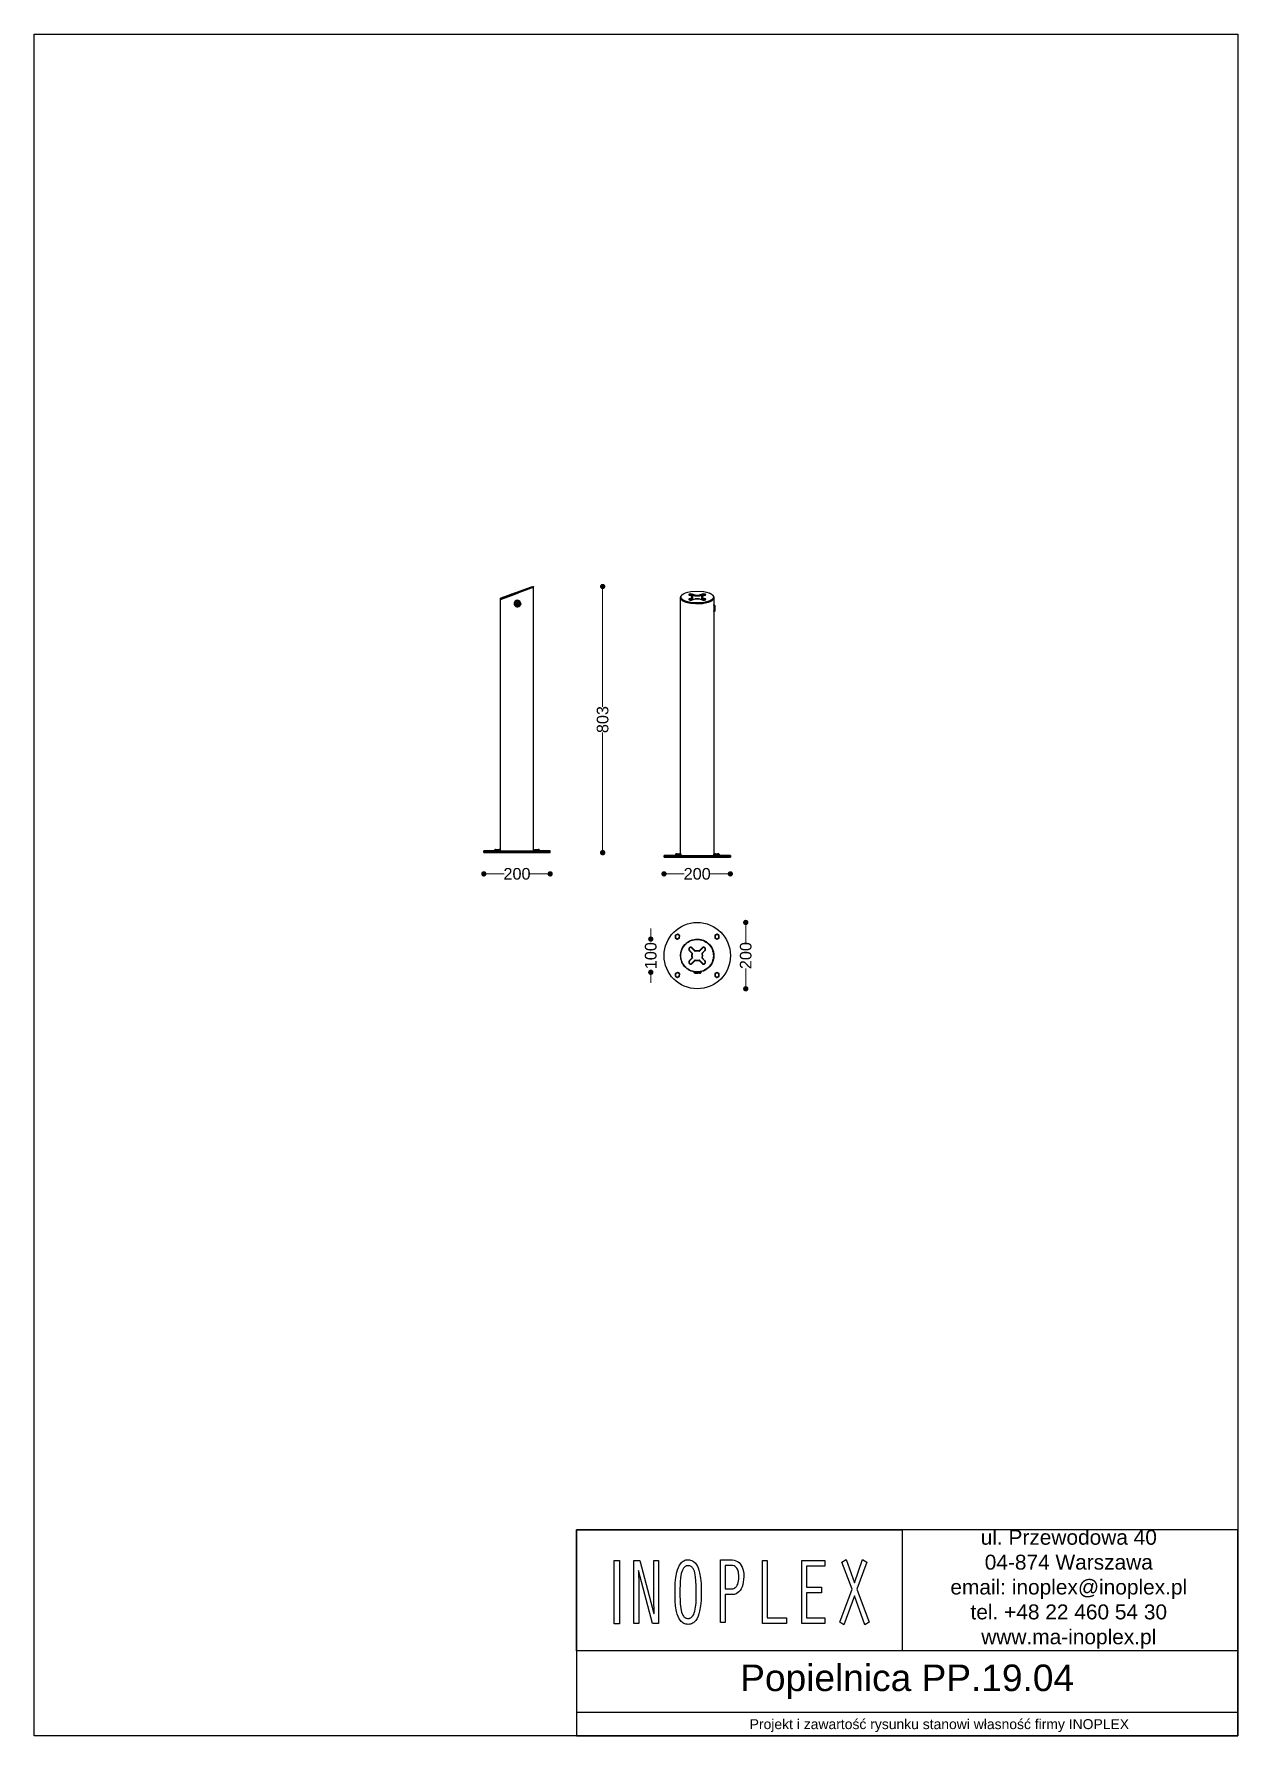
# Model space of a CAD drawing. Header units: millimetres. Extents: x 10366 to 13995, y 24552 to 29685.
import ezdxf

# ---------------------------------------------------------------- set-up
doc = ezdxf.new("R2010")
doc.units = ezdxf.units.MM
doc.header["$LTSCALE"] = 3
doc.layers.add('Default', color=7, linetype='Continuous')
doc.layers.add('DomyÅ›lny', color=7, linetype='Continuous')
doc.styles.get("Standard").update_dxf_attribs({"font": 'arial.ttf'})
doc.dimstyles.new('MATEUSZ', dxfattribs={"dimtxt": 35, "dimasz": 16, "dimexe": 0.18, "dimexo": 0.0625, "dimgap": 0.09, "dimtad": 0, "dimdec": 0, "dimdsep": 46, "dimtxsty": 'Standard', "dimblk": 'DOT', "dimcen": 0.09, "dimse1": 1, "dimse2": 1, "dimadec": 0, "dimazin": 0, "dimtfac": 1, "dimtdec": 0, "dimtofl": 0, "dimtmove": 0, "dimatfit": 3, "dimfxl": 1, "dimtolj": 1, "dimtzin": 0, "dimlwd": 9, "dimlwe": 9, "dimarcsym": 0})

msp = doc.modelspace()

# ---------------------------------------------------------------- texts
at = {"attachment_point": 5}
for s, width, gutter_width, heights, insert, char_height in [('ul. Przewodowa 40\\P04-874 Warszawa\\Pemail: inoplex@inoplex.pl\\Ptel. +48 22 460 54 30\\Pwww.ma-inoplex.pl', 1019.877, 1, [432.7], (13485.1, 24994.8), 45), ('Popielnica PP.19.04', 1993.625, 1, [0], (12997.9, 24715.8), 80), ('\\pxqc;Projekt i zawartość rysunku stanowi własność firmy INOPLEX ', 1800.088, 12.5, [70.5], (13095, 24583.6), 30)]:
    msp.add_mtext_dynamic_manual_height_columns(s, width=width, gutter_width=gutter_width, heights=heights, dxfattribs=dict(at, insert=insert, char_height=char_height))

# ---------------------------------------------------------------- blocks, each defined once
blk = doc.blocks.new('_Dot')
at = {"color": 0, "linetype": 'ByBlock', "lineweight": -2}
blk.add_line((-0.5, 0), (-1, 0), dxfattribs=at)
at = {"color": 0, "linetype": 'ByBlock', "const_width": 0.5}
blk.add_lwpolyline([(-0.25, 0, 1), (0.25, 0, 1)], format="xyb", close=True, dxfattribs=at)
blk = doc.blocks.new('*D25')
at = {"color": 0, "lineweight": 9, "transparency": 16777216}
for p, q in [((12511.4, 26989.6), (12511.4, 26944.6)), ((12511.4, 26821.6), (12511.4, 26866.6))]:
    blk.add_line(p, q, dxfattribs=at)
at = {"layer": 'Defpoints', "color": 0, "transparency": 16777216}
for p in [(12365.2, 27005.6), (12365.2, 26805.6), (12511.4, 26805.6)]:
    blk.add_point(p, dxfattribs=at)
at = {"color": 0, "lineweight": 9, "transparency": 16777216, "xscale": 16, "yscale": 16, "zscale": 16}
for p, rotation in [((12511.4, 27005.6), 90), ((12511.4, 26805.6), 270)]:
    blk.add_blockref('_Dot', p, dxfattribs=dict(at, rotation=rotation))
at = {"color": 0, "transparency": 16777216, "insert": (12511.4, 26905.6), "char_height": 35, "attachment_point": 5, "rotation": 90}
blk.add_mtext('\\A1;200', dxfattribs=at)
blk = doc.blocks.new('*D26')
at = {"color": 0, "lineweight": 9, "transparency": 16777216}
for p, q in [((12225.2, 26971.4), (12225.2, 26987.4)), ((12225.2, 26839.4), (12225.2, 26823.4))]:
    blk.add_line(p, q, dxfattribs=at)
at = {"layer": 'Defpoints', "color": 0, "transparency": 16777216}
for p in [(12365.2, 26955.4), (12225.2, 26855.4), (12365.7, 26855.4)]:
    blk.add_point(p, dxfattribs=at)
at = {"color": 0, "lineweight": 9, "transparency": 16777216, "xscale": 16, "yscale": 16, "zscale": 16}
for p, rotation in [((12225.2, 26955.4), 270), ((12225.2, 26855.4), 90)]:
    blk.add_blockref('_Dot', p, dxfattribs=dict(at, rotation=rotation))
at = {"color": 0, "transparency": 16777216, "insert": (12225.2, 26905.4), "char_height": 35, "attachment_point": 5, "rotation": 90}
blk.add_mtext('\\A1;100', dxfattribs=at)
blk = doc.blocks.new('*D28')
at = {"color": 0, "lineweight": 9, "transparency": 16777216}
for p, q in [((12080.1, 28002.6), (12080.1, 27656.2)), ((12080.1, 27232.1), (12080.1, 27578.6))]:
    blk.add_line(p, q, dxfattribs=at)
at = {"layer": 'Defpoints', "color": 0, "transparency": 16777216}
for p in [(11870.8, 28018.6), (11921.2, 27216.1), (12080.1, 27216.1)]:
    blk.add_point(p, dxfattribs=at)
at = {"color": 0, "lineweight": 9, "transparency": 16777216, "xscale": 16, "yscale": 16, "zscale": 16}
for p, rotation in [((12080.1, 28018.6), 90), ((12080.1, 27216.1), 270)]:
    blk.add_blockref('_Dot', p, dxfattribs=dict(at, rotation=rotation))
at = {"color": 0, "transparency": 16777216, "insert": (12080.1, 27617.4), "char_height": 35, "attachment_point": 5, "rotation": 90}
blk.add_mtext('\\A1;803', dxfattribs=at)
blk = doc.blocks.new('*D29')
at = {"color": 0, "lineweight": 9, "transparency": 16777216}
for p, q in [((12281, 27152.1), (12326, 27152.1)), ((12449, 27152.1), (12404, 27152.1))]:
    blk.add_line(p, q, dxfattribs=at)
at = {"layer": 'Defpoints', "color": 0, "transparency": 16777216}
for p in [(12265, 27202.3), (12465, 27202.3), (12465, 27152.1)]:
    blk.add_point(p, dxfattribs=at)
at = {"color": 0, "lineweight": 9, "transparency": 16777216, "xscale": 16, "yscale": 16, "zscale": 16, "rotation": 180}
blk.add_blockref('_Dot', (12265, 27152.1), dxfattribs=at)
at = {"color": 0, "lineweight": 9, "transparency": 16777216, "xscale": 16, "yscale": 16, "zscale": 16}
blk.add_blockref('_Dot', (12465, 27152.1), dxfattribs=at)
at = {"color": 0, "transparency": 16777216, "insert": (12365, 27152.1), "char_height": 35, "attachment_point": 5}
blk.add_mtext('\\A1;200', dxfattribs=at)
blk = doc.blocks.new('*D30')
at = {"color": 0, "lineweight": 9, "transparency": 16777216}
for p, q in [((11737.9, 27152.1), (11782.9, 27152.1)), ((11905.9, 27152.1), (11860.9, 27152.1))]:
    blk.add_line(p, q, dxfattribs=at)
at = {"layer": 'Defpoints', "color": 0, "transparency": 16777216}
for p in [(11721.9, 27216.1), (11921.9, 27216.1), (11921.9, 27152.1)]:
    blk.add_point(p, dxfattribs=at)
at = {"color": 0, "lineweight": 9, "transparency": 16777216, "xscale": 16, "yscale": 16, "zscale": 16, "rotation": 180}
blk.add_blockref('_Dot', (11721.9, 27152.1), dxfattribs=at)
at = {"color": 0, "lineweight": 9, "transparency": 16777216, "xscale": 16, "yscale": 16, "zscale": 16}
blk.add_blockref('_Dot', (11921.9, 27152.1), dxfattribs=at)
at = {"color": 0, "transparency": 16777216, "insert": (11821.9, 27152.1), "char_height": 35, "attachment_point": 5}
blk.add_mtext('\\A1;200', dxfattribs=at)
blk = doc.blocks.new('logo inoplex techniczne')
at = {"layer": 'DomyÅ›lny'}
for points in [[(-66.02, 24.77, 0), (-63.31, 24.77, 0), (-63.31, -0.1, 0), (-66.02, -0.1, 0)], [(-55.75, 24.71, 0), (-52.64, 24.71, 0), (-45.3, 3.93, 0), (-45.23, 4, 0), (-45.34, 9.52, 0), (-45.34, 24.71, 0), (-42.86, 24.71, 0), (-42.86, 0, 0), (-45.97, 0, 0), (-53.3, 20.82, 0), (-53.38, 20.74, 0), (-53.27, 15.15, 0), (-53.27, 0, 0), (-55.75, 0, 0)], [(-20.58, 12.37, 0), (-20.67, 9.09, 0), (-20.91, 7.01, 0), (-21.38, 4.89, 0), (-21.74, 3.87, 0), (-22.18, 2.91, 0), (-22.73, 2.03, 0), (-23.38, 1.25, 0), (-23.76, 0.91, 0), (-24.16, 0.61, 0), (-24.6, 0.34, 0), (-25.07, 0.11, 0), (-25.58, -0.07, 0), (-26.13, -0.21, 0), (-26.71, -0.3, 0), (-27.33, -0.33, 0), (-27.97, -0.31, 0), (-28.57, -0.24, 0), (-29.13, -0.12, 0), (-29.65, 0.05, 0), (-30.14, 0.26, 0), (-30.59, 0.51, 0), (-31.01, 0.8, 0), (-31.39, 1.13, 0), (-32.07, 1.88, 0), (-32.63, 2.73, 0), (-33.09, 3.67, 0), (-33.45, 4.68, 0), (-33.94, 6.78, 0), (-34.19, 8.87, 0), (-34.15, 15.92, 0), (-33.88, 18.05, 0), (-33.36, 20.15, 0), (-32.99, 21.14, 0), (-32.52, 22.06, 0), (-31.96, 22.89, 0), (-31.3, 23.62, 0), (-30.92, 23.94, 0), (-30.52, 24.22, 0), (-30.08, 24.46, 0), (-29.61, 24.67, 0), (-29.1, 24.83, 0), (-28.56, 24.95, 0), (-27.99, 25.02, 0), (-26.75, 25.01, 0), (-26.16, 24.92, 0), (-25.61, 24.79, 0), (-25.1, 24.61, 0), (-24.62, 24.39, 0), (-24.18, 24.13, 0), (-23.77, 23.83, 0), (-23.4, 23.49, 0), (-22.74, 22.73, 0), (-22.19, 21.86, 0), (-21.74, 20.91, 0), (-21.39, 19.9, 0), (-20.91, 17.79, 0), (-20.67, 15.71, 0)], [(-31.69, 12.37, 0), (-31.5, 7.78, 0), (-31.22, 5.96, 0), (-30.79, 4.47, 0), (-30.5, 3.86, 0), (-30.17, 3.33, 0), (-29.79, 2.88, 0), (-29.58, 2.69, 0), (-29.35, 2.53, 0), (-29.11, 2.38, 0), (-28.86, 2.26, 0), (-28.59, 2.16, 0), (-28.3, 2.09, 0), (-27.68, 2.01, 0), (-26.95, 2.03, 0), (-26.59, 2.09, 0), (-26.26, 2.18, 0), (-25.95, 2.3, 0), (-25.66, 2.45, 0), (-25.39, 2.62, 0), (-25.15, 2.83, 0), (-24.92, 3.06, 0), (-24.51, 3.58, 0), (-24.18, 4.19, 0), (-23.9, 4.87, 0), (-23.51, 6.39, 0), (-23.29, 8.07, 0), (-23.19, 14.97, 0), (-23.47, 18.39, 0), (-23.84, 19.89, 0), (-24.11, 20.55, 0), (-24.43, 21.14, 0), (-24.83, 21.65, 0), (-25.05, 21.87, 0), (-25.29, 22.07, 0), (-25.56, 22.24, 0), (-25.84, 22.39, 0), (-26.15, 22.51, 0), (-26.48, 22.6, 0), (-26.83, 22.67, 0), (-27.21, 22.7, 0), (-27.61, 22.7, 0), (-27.99, 22.67, 0), (-28.35, 22.6, 0), (-28.68, 22.49, 0), (-28.99, 22.35, 0), (-29.28, 22.19, 0), (-29.54, 21.99, 0), (-29.79, 21.76, 0), (-30.02, 21.52, 0), (-30.41, 20.95, 0), (-30.74, 20.3, 0), (-31.01, 19.58, 0), (-31.38, 18, 0), (-31.59, 16.32, 0)], [(-8.01, 0.35, 0), (-10.49, 0.35, 0), (-10.49, 25.06, 0), (-6.41, 25.06, 0), (-4.32, 25.03, 0), (-3.3, 24.91, 0), (-2.38, 24.68, 0), (-1.54, 24.36, 0), (-0.8, 23.94, 0), (-0.15, 23.43, 0), (0.41, 22.83, 0), (0.87, 22.13, 0), (1.23, 21.35, 0), (1.49, 20.48, 0), (1.64, 19.52, 0), (1.69, 18.48, 0), (1.63, 17.32, 0), (1.46, 16.25, 0), (1.18, 15.29, 0), (0.8, 14.42, 0), (0.33, 13.66, 0), (-0.22, 13, 0), (-0.85, 12.45, 0), (-1.54, 12.01, 0), (-2.3, 11.68, 0), (-3.12, 11.46, 0), (-3.98, 11.36, 0), (-8.01, 11.35, 0)], [(-8.01, 13.58, 0), (-5.3, 13.6, 0), (-4.02, 13.65, 0), (-3.47, 13.77, 0), (-2.97, 13.96, 0), (-2.73, 14.09, 0), (-2.52, 14.24, 0), (-2.12, 14.59, 0), (-1.77, 15.02, 0), (-1.48, 15.52, 0), (-1.25, 16.09, 0), (-1.07, 16.73, 0), (-0.96, 17.44, 0), (-0.91, 18.22, 0), (-0.92, 19, 0), (-1, 19.71, 0), (-1.15, 20.34, 0), (-1.37, 20.89, 0), (-1.66, 21.37, 0), (-2, 21.78, 0), (-2.41, 22.12, 0), (-2.88, 22.39, 0), (-3.41, 22.6, 0), (-3.99, 22.74, 0), (-4.62, 22.82, 0), (-8.01, 22.84, 0)], [(11.46, 24.71, 0), (13.94, 24.71, 0), (13.94, 2.22, 0), (24.09, 2.22, 0), (24.09, 0, 0), (11.46, 0, 0)], [(32.01, 24.71, 0), (44.04, 24.71, 0), (44.04, 22.48, 0), (34.49, 22.48, 0), (34.49, 14.33, 0), (42.38, 14.33, 0), (42.38, 12.11, 0), (34.49, 12.11, 0), (34.49, 2.22, 0), (44.04, 2.22, 0), (44.04, 0, 0), (32.01, 0, 0)], [(54.09, -0.48, 0), (51.87, 0.56, 0), (58.31, 13.45, 0), (53.02, 24.04, 0), (55.31, 25.19, 0), (59.54, 15.96, 0), (63.76, 25.19, 0), (66.05, 24.04, 0), (60.76, 13.45, 0), (67.2, 0.56, 0), (64.98, -0.48, 0), (59.57, 10.82, 0)]]:
    blk.add_polyline3d(points, close=True, dxfattribs=at)

# ---------------------------------------------------------------- dimensions: what is measured, and where the dimension line sits
for base, p1, p2, picture, middle in [((12080.0997, 27216.1132), (11870.8108, 28018.6466), (11921.2242, 27216.1132), '*D28', (12080.0997, 27617.3799)), ((12225.2, 26855.4), (12365.2, 26955.4), (12365.7, 26855.4), '*D26', (12225.2, 26905.4))]:
    dim = msp.add_linear_dim(base=base, p1=p1, p2=p2, angle=90, dimstyle='MATEUSZ')
    dim.commit()
    dim.dimension.update_dxf_attribs({"geometry": picture, "text_midpoint": middle})
for base, p1, p2, picture, middle in [((11921.9, 27152.1), (11721.9, 27216.1), (11921.9, 27216.1), '*D30', (11821.9, 27152.1)), ((12465, 27152.1), (12265, 27202.3), (12465, 27202.3), '*D29', (12365, 27152.1))]:
    dim = msp.add_linear_dim(base=base, p1=p1, p2=p2, dimstyle='MATEUSZ')
    dim.commit()
    dim.dimension.update_dxf_attribs({"geometry": picture, "text_midpoint": middle})
dim = msp.add_linear_dim(base=(12511.4, 26805.6), p1=(12365.2, 27005.6), p2=(12365.2, 26805.6), angle=90, dimstyle='MATEUSZ')
dim.commit()
dim.dimension.update_dxf_attribs({"geometry": '*D25', "text_midpoint": (12511.4, 26905.6), "dimtype": 160})

# ---------------------------------------------------------------- linework, layer by layer
for p, q in [((13995, 24809.6), (12194.9, 24809.6)), ((13994.7, 24623), (12001.1, 24623))]:
    msp.add_line(p, q)
for points in [[(10366.2, 24552.5), (10366.2, 29684.6), (13995, 29684.6), (13995, 24552.5)], [(12001.1, 24552.5), (13995, 24552.5), (13995, 25174.2), (12001.1, 25174.2)], [(12001.1, 25174.2), (12982.7, 25174.2), (12982.7, 24809.6), (12001.1, 24809.6)]]:
    msp.add_lwpolyline(points, close=True)
at = {"layer": 'Default'}
for p, q in [((11771.9, 27981.3), (11771.9, 27982.1)), ((11771.9, 27221.1), (11771.9, 27979.7)), ((11824.2, 27971.3), (11818.9, 27966)), ((11826.1, 27964), (11824.2, 27971.3)), ((11871.9, 28016.8), (11871.9, 28017.7)), ((11871.9, 27221.1), (11871.9, 28016.1)), ((12315, 27212.2), (12315, 27984.1)), ((12315.1, 27985.2), (12315.1, 27986.1)), ((12341.5, 27992.5), (12350.4, 27989.3)), ((12350.4, 27984.7), (12341.5, 27981.5)), ((12341.8, 27992.5), (12350.8, 27989.3)), ((12350.8, 27982), (12341.8, 27978.7)), ((12342.2, 27993.8), (12342.2, 27994.6)), ((12351.1, 27983.8), (12342.2, 27980.5)), ((12351.1, 27982.9), (12342.2, 27979.7)), ((12342.2, 27979.7), (12342.2, 27980.5)), ((12358.2, 27991.4), (12349.2, 27994.6)), ((12349.2, 27993.8), (12349.2, 27994.6)), ((12358.2, 27990.5), (12349.2, 27993.8)), ((12358.6, 27989.6), (12349.6, 27992.8)), ((12349.6, 27978.4), (12358.6, 27981.7)), ((12349.9, 27978.4), (12358.9, 27981.7)), ((12358.9, 27992.3), (12350, 27995.6)), ((12350.1, 27985.2), (12350.1, 27986.1)), ((12351.1, 27983.8), (12351.1, 27982.9)), ((12351.3, 27988.3), (12351.3, 27987.4)), ((12351.4, 27988.3), (12351.4, 27987.4)), ((12351.4, 27983.8), (12351.4, 27982.9)), ((12358.2, 27991.4), (12358.2, 27990.5)), ((12359.3, 27991.4), (12359.3, 27990.5)), ((12365.1, 27991), (12365.1, 27991.8)), ((12371, 27991.4), (12371, 27990.5)), ((12380.3, 27995.6), (12371.4, 27992.3)), ((12371.4, 27981.7), (12380.4, 27978.4)), ((12380.7, 27992.8), (12371.7, 27989.6)), ((12371.7, 27981.7), (12380.7, 27978.4)), ((12381.1, 27994.6), (12372.1, 27991.4)), ((12381.1, 27993.8), (12372.1, 27990.5)), ((12372.1, 27991.4), (12372.1, 27990.5)), ((12378.9, 27987.4), (12378.9, 27988.3)), ((12378.9, 27982.9), (12378.9, 27983.8)), ((12379, 27988.3), (12379, 27987.4)), ((12388.1, 27980.5), (12379.2, 27983.8)), ((12379.2, 27983.8), (12379.2, 27982.9)), ((12388.1, 27979.7), (12379.2, 27982.9)), ((12379.5, 27989.3), (12388.5, 27992.5)), ((12388.5, 27978.7), (12379.5, 27982)), ((12379.9, 27989.3), (12388.8, 27992.5)), ((12388.8, 27981.5), (12379.9, 27984.7)), ((12380.1, 27986.1), (12380.1, 27985.2)), ((12381.1, 27993.8), (12381.1, 27994.6)), ((12388.1, 27993.8), (12388.1, 27994.6)), ((12388.1, 27979.7), (12388.1, 27980.5)), ((12415, 27984.1), (12415, 27961)), ((12415.1, 27986.1), (12415.1, 27985.2)), ((11818.9, 27966), (11826.1, 27964)), ((12415.1, 27955.4), (12414.3, 27955.4)), ((12414.5, 27951.1), (12415.1, 27951.1)), ((12415, 27945.5), (12415, 27207.3)), ((12415.1, 27963.3), (12416.6, 27963.3)), ((12416.6, 27943.3), (12415.1, 27943.3)), ((12416.6, 27963.3), (12418.1, 27961.8)), ((12418.1, 27944.8), (12416.6, 27943.3)), ((11721.9, 27216.1), (11721.9, 27221.1)), ((11755.5, 27225.1), (11755.5, 27222.1)), ((11755.5, 27222.1), (11755.5, 27225.1)), ((11755.5, 27222.1), (11755.5, 27225.1)), ((11756, 27225.1), (11761.6, 27225.1)), ((11756, 27225.1), (11756, 27222.1)), ((11756, 27222.1), (11761.6, 27222.1)), ((11756.5, 27226.1), (11762.1, 27226.1)), ((11761.6, 27225.1), (11761.6, 27222.1)), ((11762.1, 27226.1), (11768, 27226.1)), ((11762.6, 27225.1), (11768.4, 27225.1)), ((11762.6, 27225.1), (11762.6, 27222.1)), ((11762.6, 27222.1), (11768.4, 27222.1)), ((11768.4, 27225.1), (11768.4, 27222.1)), ((11769, 27225.1), (11769.1, 27225.1)), ((11769, 27225.1), (11769, 27222.1)), ((11769, 27222.1), (11769.1, 27222.1)), ((11769.1, 27225.1), (11769.1, 27222.1)), ((11769.1, 27225.1), (11769.1, 27222.1)), ((11769.1, 27225.1), (11769.1, 27222.1)), ((11769.1, 27225.1), (11769.1, 27222.1)), ((11874.7, 27225.1), (11874.7, 27222.1)), ((11874.7, 27222.1), (11874.7, 27225.1)), ((11875.2, 27225.1), (11880.8, 27225.1)), ((11875.2, 27225.1), (11875.2, 27222.1)), ((11875.2, 27222.1), (11880.8, 27222.1)), ((11875.7, 27226.1), (11881.3, 27226.1)), ((11880.8, 27225.1), (11880.8, 27222.1)), ((11881.3, 27226.1), (11887.1, 27226.1)), ((11881.8, 27225.1), (11887.6, 27225.1)), ((11881.8, 27225.1), (11881.8, 27222.1)), ((11881.8, 27222.1), (11887.6, 27222.1)), ((11887.6, 27225.1), (11887.6, 27222.1)), ((11888.1, 27225.1), (11888.3, 27225.1)), ((11888.1, 27225.1), (11888.1, 27222.1)), ((11888.1, 27222.1), (11888.3, 27222.1)), ((11888.3, 27225.1), (11888.3, 27222.1)), ((11888.3, 27225.1), (11888.3, 27222.1)), ((11921.9, 27216.1), (11921.9, 27221.1)), ((12265, 27202.3), (12265, 27207.3)), ((12300.5, 27208.3), (12300.5, 27211.3)), ((12300.6, 27211.3), (12300.6, 27208.3)), ((12300.6, 27211.3), (12303.7, 27211.3)), ((12300.6, 27208.3), (12303.7, 27208.3)), ((12304.9, 27212.3), (12301.5, 27212.3)), ((12301.5, 27212.3), (12304.6, 27212.3)), ((12303.7, 27211.3), (12303.7, 27208.3)), ((12304.6, 27212.3), (12311.2, 27212.3)), ((12304.6, 27211.3), (12304.6, 27208.3)), ((12304.6, 27211.3), (12311.2, 27211.3)), ((12304.6, 27208.3), (12311.2, 27208.3)), ((12311.2, 27212.3), (12314.7, 27212.3)), ((12311.2, 27211.3), (12311.2, 27208.3)), ((12314.7, 27212.3), (12311.5, 27212.3)), ((12312.1, 27211.3), (12315.5, 27211.3)), ((12312.1, 27211.3), (12312.1, 27208.3)), ((12312.1, 27208.3), (12315.5, 27208.3)), ((12315.5, 27211.3), (12315.5, 27208.3)), ((12315.7, 27211.3), (12315.7, 27208.3)), ((12415.7, 27208.3), (12415.7, 27211.3)), ((12415.8, 27211.3), (12415.8, 27208.3)), ((12415.8, 27211.3), (12418.9, 27211.3)), ((12415.8, 27208.3), (12418.9, 27208.3)), ((12420.1, 27212.3), (12416.7, 27212.3)), ((12416.7, 27212.3), (12419.8, 27212.3)), ((12418.9, 27211.3), (12418.9, 27208.3)), ((12419.8, 27212.3), (12426.4, 27212.3)), ((12419.8, 27211.3), (12419.8, 27208.3)), ((12419.8, 27211.3), (12426.4, 27211.3)), ((12419.8, 27208.3), (12426.4, 27208.3)), ((12426.4, 27212.3), (12429.9, 27212.3)), ((12426.4, 27211.3), (12426.4, 27208.3)), ((12429.9, 27212.3), (12426.7, 27212.3)), ((12427.3, 27211.3), (12430.7, 27211.3)), ((12427.3, 27211.3), (12427.3, 27208.3)), ((12427.3, 27208.3), (12430.7, 27208.3)), ((12430.7, 27211.3), (12430.7, 27208.3)), ((12430.9, 27211.3), (12430.9, 27208.3)), ((12465, 27207.3), (12465, 27202.3)), ((12298.9, 26966), (12298.7, 26959.4)), ((12299.2, 26958.5), (12304.8, 26955)), ((12305.2, 26970), (12299.4, 26966.8)), ((12299.9, 26966), (12299.7, 26959.3)), ((12299.7, 26959.3), (12305.3, 26955.9)), ((12305.7, 26969.1), (12299.9, 26966)), ((12305.3, 26955.9), (12311.1, 26959)), ((12311.3, 26965.6), (12305.7, 26969.1)), ((12305.8, 26955), (12311.6, 26958.1)), ((12311.9, 26966.5), (12306.2, 26969.9)), ((12311.1, 26959), (12311.3, 26965.6)), ((12312.1, 26959), (12312.3, 26965.6)), ((12418.1, 26966), (12417.9, 26959.4)), ((12418.4, 26958.5), (12424, 26955)), ((12424.4, 26970), (12418.6, 26966.8)), ((12419.1, 26966), (12418.9, 26959.3)), ((12418.9, 26959.3), (12424.5, 26955.9)), ((12424.9, 26969.1), (12419.1, 26966)), ((12424.5, 26955.9), (12430.3, 26959)), ((12430.5, 26965.6), (12424.9, 26969.1)), ((12425, 26955), (12430.8, 26958.1)), ((12431.1, 26966.5), (12425.4, 26969.9)), ((12430.3, 26959), (12430.5, 26965.6)), ((12431.3, 26959), (12431.5, 26965.6)), ((12341.1, 26920.6), (12350.1, 26911.7)), ((12350.1, 26899.2), (12341.1, 26890.2)), ((12342.2, 26921.3), (12351.1, 26912.4)), ((12351.1, 26898.5), (12342.2, 26889.5)), ((12358.2, 26919.4), (12349.3, 26928.4)), ((12358.6, 26920.2), (12349.6, 26929.1)), ((12380, 26929.1), (12371.1, 26920.1)), ((12381.1, 26928.4), (12372.1, 26919.4)), ((12379.2, 26912.4), (12388.1, 26921.3)), ((12388.1, 26889.5), (12379.2, 26898.5)), ((12379.6, 26911.7), (12388.5, 26920.6)), ((12388.5, 26890.2), (12379.6, 26899.2)), ((12298.9, 26850.8), (12298.8, 26844.2)), ((12299.2, 26843.3), (12304.9, 26839.8)), ((12305.3, 26854.8), (12299.5, 26851.6)), ((12299.9, 26850.7), (12299.8, 26844.1)), ((12299.8, 26844.1), (12305.4, 26840.7)), ((12305.8, 26853.9), (12299.9, 26850.7)), ((12305.4, 26840.7), (12311.2, 26843.8)), ((12311.4, 26850.4), (12305.8, 26853.9)), ((12305.9, 26839.8), (12311.7, 26842.9)), ((12311.9, 26851.3), (12306.3, 26854.7)), ((12311.2, 26843.8), (12311.4, 26850.4)), ((12312.2, 26843.8), (12312.4, 26850.4)), ((12349.3, 26882.4), (12358.2, 26891.4)), ((12349.6, 26881.7), (12358.6, 26890.7)), ((12356.3, 26853.9), (12356.3, 26855.4)), ((12357.8, 26852.4), (12356.3, 26853.9)), ((12358.3, 26855.4), (12358.3, 26855.9)), ((12358.6, 26855.4), (12358.6, 26855.9)), ((12371.1, 26890.7), (12380, 26881.7)), ((12372.1, 26891.4), (12381.1, 26882.4)), ((12374, 26856.2), (12374, 26855.4)), ((12374.3, 26856.3), (12374.3, 26855.4)), ((12376.3, 26853.9), (12374.8, 26852.4)), ((12376.3, 26855.4), (12376.3, 26853.9)), ((12418.1, 26850.8), (12418, 26844.2)), ((12418.4, 26843.3), (12424.1, 26839.8)), ((12424.5, 26854.8), (12418.7, 26851.6)), ((12419.1, 26850.7), (12419, 26844.1)), ((12419, 26844.1), (12424.6, 26840.7)), ((12425, 26853.9), (12419.1, 26850.7)), ((12424.6, 26840.7), (12430.4, 26843.8)), ((12430.6, 26850.4), (12425, 26853.9)), ((12425.1, 26839.8), (12430.9, 26842.9)), ((12431.1, 26851.3), (12425.5, 26854.7)), ((12430.4, 26843.8), (12430.6, 26850.4)), ((12431.4, 26843.8), (12431.6, 26850.4))]:
    msp.add_line(p, q, dxfattribs=at)
for points in [[(11871.9, 28017.7, 0), (11871.9, 28017.7, 0), (11871.9, 28017.7, 0), (11871.9, 28017.7, 0), (11871.9, 28017.7, 0), (11871.9, 28017.7, 0), (11871.9, 28017.7, 0), (11871.9, 28017.7, 0), (11871.9, 28017.7, 0), (11871.9, 28017.7, 0), (11871.9, 28017.6, 0), (11871.6, 28017.5, 0), (11870.4, 28017.1, 0), (11857.8, 28012.6, 0), (11771.9, 27982.1, 0)], [(11871.9, 28016.8, 0), (11871.9, 28016.8, 0), (11871.9, 28016.8, 0), (11871.9, 28016.8, 0), (11871.9, 28016.8, 0), (11871.9, 28016.8, 0), (11871.9, 28016.8, 0), (11871.9, 28016.8, 0), (11871.9, 28016.8, 0), (11871.9, 28016.8, 0), (11871.9, 28016.8, 0), (11871.6, 28016.7, 0), (11870.4, 28016.2, 0), (11857.8, 28011.8, 0), (11811.6, 27995.4, 0), (11783.5, 27985.4, 0), (11774.9, 27982.3, 0), (11772.7, 27981.5, 0), (11772.1, 27981.3, 0), (11772, 27981.3, 0), (11771.9, 27981.3, 0), (11771.9, 27981.3, 0), (11771.9, 27981.3, 0), (11771.9, 27981.3, 0), (11771.9, 27981.3, 0), (11771.9, 27981.3, 0), (11771.9, 27981.3, 0), (11771.9, 27981.3, 0), (11771.9, 27981.3, 0), (11771.9, 27981.3, 0), (11771.9, 27981.3, 0), (11771.9, 27981.3, 0)], [(11871.9, 28016.1, 0), (11871.9, 28016.1, 0), (11871.9, 28016.1, 0), (11871.9, 28016.1, 0), (11871.9, 28016.1, 0), (11871.9, 28016.1, 0), (11871.9, 28016.1, 0), (11871.9, 28016.1, 0), (11871.9, 28016.1, 0), (11871.9, 28016.1, 0), (11871.7, 28016, 0), (11871.1, 28015.8, 0), (11864.4, 28013.4, 0), (11802.1, 27990.7, 0), (11779.5, 27982.5, 0), (11773.5, 27980.3, 0), (11772.2, 27979.8, 0), (11771.9, 27979.7, 0), (11771.9, 27979.7, 0), (11771.9, 27979.7, 0), (11771.9, 27979.7, 0), (11771.9, 27979.7, 0), (11771.9, 27979.7, 0), (11771.9, 27979.7, 0), (11771.9, 27979.7, 0), (11771.9, 27979.7, 0), (11771.9, 27979.7, 0), (11771.9, 27979.7, 0), (11771.9, 27979.7, 0), (11771.9, 27979.7, 0), (11771.9, 27979.7, 0), (11771.9, 27979.7, 0), (11771.9, 27979.7, 0), (11772.1, 27979.8, 0), (11772.6, 27980, 0), (11775, 27980.8, 0), (11807.9, 27992.8, 0)], [(11771.9, 27982.1, 0), (11771.9, 27982.3, 0), (11772, 27982.5, 0), (11772, 27982.6, 0), (11772.1, 27982.7, 0), (11772.2, 27982.8, 0), (11772.3, 27982.9, 0), (11772.4, 27983, 0), (11772.6, 27983.1, 0)], [(11773.3, 27980.3, 0), (11773.3, 27980.3, 0), (11773.1, 27980.3, 0), (11773, 27980.3, 0), (11772.8, 27980.3, 0), (11772.7, 27980.3, 0), (11772.5, 27980.4, 0), (11772.4, 27980.4, 0), (11772.3, 27980.5, 0), (11772.2, 27980.6, 0), (11772.1, 27980.8, 0), (11772, 27980.9, 0), (11771.9, 27981.1, 0), (11771.9, 27981.2, 0), (11771.9, 27981.3, 0)], [(11864.4, 28013.3, 0), (11784.5, 27984.4, 0), (11774.2, 27980.7, 0), (11773.4, 27980.4, 0), (11773.3, 27980.3, 0), (11773.3, 27980.3, 0), (11773.3, 27980.3, 0), (11773.3, 27980.3, 0), (11773.3, 27980.3, 0), (11773.3, 27980.3, 0), (11773.3, 27980.3, 0), (11773.3, 27980.3, 0), (11773.3, 27980.3, 0), (11773.3, 27980.3, 0), (11773.3, 27980.3, 0), (11773.3, 27980.3, 0), (11773.3, 27980.3, 0), (11773.3, 27980.3, 0), (11773.6, 27980.5, 0), (11775.3, 27981.1, 0), (11782.1, 27983.6, 0), (11808, 27992.9, 0)], [(11796.6, 27991.7, 0), (11796.5, 27991.7, 0), (11796.4, 27991.7, 0), (11796.3, 27991.7, 0), (11796.1, 27991.6, 0)], [(11796.8, 27988.9, 0), (11796.9, 27988.9, 0), (11797, 27988.9, 0), (11797.1, 27989, 0), (11797.1, 27989, 0), (11797.2, 27989.1, 0), (11797.3, 27989.2, 0), (11797.3, 27989.2, 0), (11797.4, 27989.3, 0)], [(11806.1, 27995.1, 0), (11805.9, 27995.1, 0), (11805.8, 27995.1, 0), (11805.7, 27995.1, 0), (11805.6, 27995, 0)], [(11806.3, 27992.3, 0), (11806.4, 27992.3, 0), (11806.5, 27992.4, 0), (11806.6, 27992.5, 0), (11806.7, 27992.6, 0)], [(11806.9, 27995.5, 0), (11807, 27995.5, 0), (11807.2, 27995.6, 0), (11807.3, 27995.6, 0), (11807.5, 27995.5, 0)], [(11808, 27992.9, 0), (11809.3, 27993.3, 0)], [(11808.1, 27993, 0), (11809.5, 27993.4, 0)], [(11809.8, 27993.5, 0), (11810.8, 27993.8, 0)], [(11810, 27993.6, 0), (11810.7, 27993.9, 0)], [(11811.4, 27994.1, 0), (11812.2, 27994.4, 0)], [(11811.4, 27994.1, 0), (11812.2, 27994.4, 0)], [(11812.8, 27994.6, 0), (11813.6, 27994.9, 0)], [(11812.8, 27994.7, 0), (11813.6, 27994.9, 0)], [(11814.3, 27995.2, 0), (11815, 27995.5, 0)], [(11814.3, 27995.1, 0), (11815, 27995.4, 0)], [(11815.7, 27995.7, 0), (11816.5, 27996, 0)], [(11815.7, 27995.6, 0), (11816.5, 27995.9, 0)], [(11817.1, 27996.2, 0), (11817.9, 27996.5, 0)], [(11817.1, 27996.2, 0), (11817.9, 27996.4, 0)], [(11818.9, 27996.8, 0), (11819.3, 27997, 0)], [(11818.9, 27996.9, 0), (11819.3, 27997, 0)], [(11820.4, 27997.3, 0), (11820.8, 27997.5, 0)], [(11820.4, 27997.4, 0), (11820.7, 27997.5, 0)], [(11821.8, 27997.9, 0), (11822.2, 27998.1, 0)], [(11821.8, 27997.9, 0), (11822.2, 27998, 0)], [(11823.2, 27998.4, 0), (11823.6, 27998.6, 0)], [(11823.2, 27998.4, 0), (11823.6, 27998.5, 0)], [(11824.6, 27998.9, 0), (11825, 27999.1, 0)], [(11824.7, 27998.9, 0), (11825, 27999, 0)], [(11826.1, 27999.4, 0), (11826.5, 27999.6, 0)], [(11826.1, 27999.5, 0), (11826.5, 27999.6, 0)], [(11827.8, 28003.1, 0), (11827.9, 28003.1, 0), (11827.9, 28003.1, 0), (11828, 28003.1, 0), (11828.1, 28003.1, 0), (11828.1, 28003.1, 0), (11828.2, 28003.1, 0), (11828.2, 28003.1, 0), (11828.3, 28003.1, 0)], [(11835.9, 28005.9, 0), (11836, 28006, 0), (11836.1, 28006.1, 0), (11836.2, 28006.1, 0), (11836.3, 28006.2, 0)], [(11836.3, 28006.2, 0), (11836.3, 28006.2, 0), (11836.2, 28006.1, 0), (11836.2, 28006.1, 0), (11836.1, 28006, 0), (11836.1, 28006, 0), (11836, 28005.9, 0), (11836, 28005.9, 0), (11836, 28005.8, 0)], [(11837.6, 28006.6, 0), (11837.4, 28006.6, 0), (11837.3, 28006.5, 0), (11837.2, 28006.4, 0), (11837.1, 28006.2, 0)], [(11847, 28010.1, 0), (11846.9, 28010, 0), (11846.8, 28009.9, 0), (11846.7, 28009.8, 0), (11846.6, 28009.7, 0)], [(11865.8, 28013.9, 0), (11864.7, 28013.4, 0)], [(11867.2, 28014.4, 0), (11866.9, 28014.2, 0)], [(11870.6, 28018.6, 0), (11870.7, 28018.6, 0), (11870.8, 28018.6, 0), (11870.9, 28018.7, 0), (11871, 28018.6, 0), (11871.2, 28018.6, 0), (11871.3, 28018.6, 0), (11871.4, 28018.5, 0), (11871.5, 28018.5, 0), (11871.6, 28018.4, 0), (11871.7, 28018.3, 0), (11871.7, 28018.2, 0), (11871.8, 28018.1, 0), (11871.9, 28018, 0), (11871.9, 28017.9, 0), (11871.9, 28017.8, 0), (11871.9, 28017.7, 0)], [(11871.5, 28016, 0), (11871.8, 28016.1, 0), (11871.9, 28016.1, 0), (11871.9, 28016.1, 0), (11871.9, 28016.1, 0), (11871.9, 28016.1, 0), (11871.9, 28016.1, 0), (11871.9, 28016.1, 0), (11871.9, 28016.1, 0), (11871.9, 28016.1, 0), (11871.9, 28016.1, 0), (11871.9, 28016.1, 0), (11871.9, 28016.1, 0), (11871.9, 28016.1, 0), (11871.9, 28016.1, 0), (11871.9, 28016.1, 0), (11871.9, 28016.1, 0), (11871.9, 28016.1, 0), (11871.9, 28016.1, 0)], [(11871.9, 28016.8, 0), (11871.9, 28016.7, 0), (11871.9, 28016.6, 0), (11871.9, 28016.5, 0), (11871.9, 28016.4, 0)], [(12415, 27984.5, 0), (12415, 27983.6, 0), (12414.8, 27982.7, 0), (12414.6, 27981.8, 0), (12414.2, 27980.9, 0), (12413.7, 27980, 0), (12413.1, 27979.1, 0), (12412.3, 27978.2, 0), (12410.5, 27976.5, 0), (12408.1, 27974.9, 0), (12405.3, 27973.3, 0), (12398.5, 27970.6, 0), (12390.2, 27968.3, 0), (12380.7, 27966.8, 0), (12359.9, 27966, 0), (12339.8, 27968.3, 0), (12331.4, 27970.6, 0), (12324.6, 27973.3, 0), (12321.8, 27974.9, 0), (12319.5, 27976.5, 0), (12317.6, 27978.2, 0), (12316.9, 27979.1, 0), (12316.3, 27979.9, 0), (12315.8, 27980.8, 0), (12315.4, 27981.7, 0), (12315.1, 27982.6, 0), (12315, 27983.5, 0), (12315, 27984.4, 0), (12315.1, 27985.3, 0), (12315.3, 27986.2, 0)], [(12315.1, 27986.1, 0), (12315.2, 27987, 0), (12315.4, 27988, 0), (12315.7, 27988.9, 0), (12316.1, 27989.9, 0), (12316.7, 27990.8, 0), (12317.3, 27991.7, 0), (12319, 27993.4, 0), (12321, 27995, 0), (12323.5, 27996.5, 0), (12329.5, 27999.3, 0), (12337, 28001.6, 0), (12345.7, 28003.4, 0), (12365.1, 28004.8, 0)], [(12415.1, 27986.1, 0), (12415.1, 27985.2, 0), (12414.9, 27984.3, 0), (12414.6, 27983.5, 0), (12414.2, 27982.7, 0), (12413.7, 27981.8, 0), (12413.1, 27981, 0), (12411.5, 27979.4, 0), (12409.4, 27977.8, 0), (12406.9, 27976.3, 0), (12400.7, 27973.6, 0), (12393.1, 27971.3, 0), (12384.2, 27969.6, 0), (12364.3, 27968.3, 0), (12344.5, 27969.9, 0), (12335.8, 27971.7, 0), (12328.4, 27974, 0), (12322.5, 27976.8, 0), (12320.1, 27978.3, 0), (12318.2, 27979.9, 0), (12316.8, 27981.5, 0), (12316.2, 27982.4, 0), (12315.8, 27983.2, 0), (12315.5, 27984.1, 0), (12315.2, 27984.9, 0), (12315.1, 27985.8, 0), (12315.2, 27986.6, 0)], [(12415.1, 27985.2, 0), (12415.1, 27984.2, 0), (12414.9, 27983.2, 0), (12414.6, 27982.3, 0), (12414.1, 27981.4, 0), (12413.6, 27980.5, 0), (12412.9, 27979.6, 0), (12411.3, 27977.8, 0), (12409.3, 27976.2, 0), (12406.8, 27974.7, 0), (12400.7, 27971.9, 0), (12393.2, 27969.6, 0), (12384.6, 27967.9, 0), (12365.1, 27966.4, 0), (12345.6, 27967.9, 0), (12337, 27969.6, 0), (12329.5, 27971.9, 0), (12323.5, 27974.7, 0), (12321, 27976.2, 0), (12319, 27977.9, 0), (12317.3, 27979.6, 0), (12316.7, 27980.5, 0), (12316.1, 27981.4, 0), (12315.7, 27982.3, 0), (12315.4, 27983.2, 0), (12315.2, 27984.2, 0), (12315.1, 27985.2, 0)], [(12415.1, 27985.2, 0), (12415.1, 27984.3, 0), (12414.9, 27983.5, 0), (12414.6, 27982.6, 0), (12414.2, 27981.8, 0), (12413.7, 27981, 0), (12413.1, 27980.1, 0), (12411.5, 27978.5, 0), (12409.4, 27976.9, 0), (12407, 27975.5, 0), (12400.8, 27972.7, 0), (12393.2, 27970.5, 0), (12384.3, 27968.8, 0), (12364.5, 27967.4, 0), (12344.7, 27969, 0), (12336, 27970.7, 0), (12328.6, 27973.1, 0), (12322.6, 27975.8, 0), (12320.3, 27977.3, 0), (12318.4, 27978.9, 0), (12316.9, 27980.6, 0), (12316.3, 27981.4, 0), (12315.8, 27982.2, 0), (12315.5, 27983.1, 0), (12315.3, 27983.9, 0), (12315.2, 27984.8, 0), (12315.2, 27985.6, 0)], [(12341.5, 27995.6, 0), (12340.7, 27995.2, 0), (12340.4, 27995.1, 0), (12340.2, 27994.9, 0), (12340, 27994.7, 0), (12339.9, 27994.6, 0), (12339.8, 27994.5, 0), (12339.8, 27994.4, 0), (12339.7, 27994.2, 0), (12339.7, 27994.1, 0), (12339.7, 27994, 0), (12339.7, 27993.9, 0), (12339.7, 27993.8, 0), (12339.8, 27993.7, 0), (12339.8, 27993.6, 0), (12339.9, 27993.5, 0), (12340, 27993.4, 0), (12340.2, 27993.2, 0), (12340.4, 27993, 0), (12340.7, 27992.8, 0), (12341.5, 27992.5, 0)], [(12341.5, 27981.5, 0), (12340.7, 27981.1, 0), (12340.4, 27981, 0), (12340.1, 27980.8, 0), (12339.9, 27980.6, 0), (12339.9, 27980.5, 0), (12339.8, 27980.4, 0), (12339.8, 27980.3, 0), (12339.7, 27980.2, 0), (12339.7, 27980.1, 0), (12339.7, 27979.9, 0), (12339.7, 27979.8, 0), (12339.7, 27979.7, 0), (12339.8, 27979.6, 0), (12339.8, 27979.5, 0), (12339.9, 27979.4, 0), (12339.9, 27979.3, 0), (12340.1, 27979.1, 0), (12340.4, 27978.9, 0), (12340.7, 27978.7, 0), (12341.5, 27978.4, 0)], [(12342.2, 27994.6, 0), (12341.5, 27994.3, 0), (12341.3, 27994.1, 0), (12341.1, 27993.9, 0), (12340.9, 27993.7, 0), (12340.9, 27993.6, 0), (12340.8, 27993.5, 0), (12340.8, 27993.4, 0), (12340.7, 27993.3, 0), (12340.7, 27993.2, 0), (12340.7, 27993.1, 0)], [(12340.7, 27993.2, 0), (12340.7, 27993.2, 0), (12340.7, 27993.2, 0), (12340.7, 27993.2, 0), (12340.7, 27993.2, 0), (12340.7, 27993.2, 0), (12340.7, 27993.2, 0), (12340.7, 27993.2, 0), (12340.7, 27993.2, 0), (12340.7, 27993.2, 0), (12340.7, 27993.2, 0), (12340.7, 27993.2, 0), (12340.7, 27993.2, 0), (12340.7, 27993.2, 0), (12340.7, 27993.2, 0), (12340.7, 27993.2, 0), (12340.7, 27993.2, 0), (12340.7, 27993.2, 0), (12340.7, 27993.2, 0), (12340.7, 27993.2, 0), (12340.7, 27993.2, 0), (12340.7, 27993.2, 0), (12340.7, 27993.1, 0), (12340.7, 27993.1, 0), (12340.7, 27993.1, 0), (12340.8, 27993, 0), (12340.9, 27992.9, 0), (12341.1, 27992.8, 0), (12341.4, 27992.7, 0), (12341.8, 27992.5, 0)], [(12342.2, 27980.5, 0), (12341.5, 27980.2, 0), (12341.3, 27980, 0), (12341.1, 27979.8, 0), (12340.9, 27979.6, 0), (12340.8, 27979.5, 0), (12340.8, 27979.4, 0), (12340.7, 27979.3, 0), (12340.7, 27979.2, 0), (12340.7, 27979.1, 0), (12340.7, 27979, 0)], [(12340.7, 27979.1, 0), (12340.7, 27979.1, 0), (12340.7, 27979.1, 0), (12340.7, 27979.1, 0), (12340.7, 27979.1, 0), (12340.7, 27979.1, 0), (12340.7, 27979.1, 0), (12340.7, 27979.1, 0), (12340.7, 27979.1, 0), (12340.7, 27979.1, 0), (12340.7, 27979.1, 0), (12340.7, 27979.1, 0), (12340.7, 27979.1, 0), (12340.7, 27979.1, 0), (12340.7, 27979.1, 0), (12340.7, 27979.1, 0), (12340.7, 27979.1, 0), (12340.7, 27979.1, 0), (12340.7, 27979.1, 0), (12340.7, 27979.1, 0), (12340.7, 27979.1, 0), (12340.7, 27979.1, 0), (12340.7, 27979.1, 0), (12340.7, 27979, 0), (12340.7, 27979, 0), (12340.8, 27979, 0), (12340.9, 27978.8, 0), (12341.1, 27978.7, 0), (12341.4, 27978.6, 0), (12341.8, 27978.4, 0)], [(12342.2, 27979.7, 0), (12341.7, 27979.4, 0), (12341.3, 27979.2, 0), (12341.1, 27978.9, 0), (12340.9, 27978.8, 0), (12340.8, 27978.7, 0)], [(12342.2, 27993.8, 0), (12341.7, 27993.5, 0), (12341.4, 27993.3, 0), (12341.1, 27993, 0), (12341, 27992.9, 0), (12340.9, 27992.8, 0)], [(12341.8, 27978.7, 0), (12341.2, 27978.5, 0)], [(12341.8, 27992.8, 0), (12341.3, 27992.6, 0)], [(12350, 27995.6, 0), (12349.1, 27995.8, 0), (12348, 27996, 0), (12345.7, 27996.2, 0), (12343.4, 27996, 0), (12342.4, 27995.8, 0), (12341.5, 27995.6, 0)], [(12342.2, 27994.6, 0), (12342.1, 27994.8, 0), (12342.1, 27994.9, 0), (12342, 27995.1, 0), (12341.9, 27995.2, 0), (12341.8, 27995.4, 0), (12341.7, 27995.5, 0), (12341.6, 27995.5, 0), (12341.5, 27995.6, 0)], [(12342.2, 27993.8, 0), (12342.2, 27993.6, 0), (12342.2, 27993.5, 0), (12342.2, 27993.4, 0), (12342.2, 27993.3, 0), (12342.1, 27993.2, 0), (12342.1, 27993.1, 0), (12342, 27993, 0), (12342, 27992.9, 0), (12341.9, 27992.9, 0), (12341.8, 27992.8, 0), (12341.8, 27992.8, 0), (12341.7, 27992.8, 0), (12341.6, 27992.8, 0), (12341.5, 27992.8, 0), (12341.5, 27992.8, 0)], [(12342.2, 27980.5, 0), (12342.1, 27980.7, 0), (12342.1, 27980.8, 0), (12342, 27981, 0), (12341.9, 27981.1, 0), (12341.8, 27981.3, 0), (12341.7, 27981.4, 0), (12341.6, 27981.4, 0), (12341.5, 27981.5, 0)], [(12342.2, 27979.7, 0), (12342.2, 27979.5, 0), (12342.2, 27979.3, 0), (12342.2, 27979.2, 0), (12342.1, 27979.1, 0), (12342.1, 27979.1, 0), (12342.1, 27979, 0), (12342, 27978.9, 0), (12342, 27978.8, 0), (12341.9, 27978.8, 0), (12341.8, 27978.8, 0), (12341.8, 27978.7, 0), (12341.7, 27978.7, 0), (12341.6, 27978.7, 0), (12341.5, 27978.7, 0), (12341.5, 27978.7, 0)], [(12341.5, 27978.4, 0), (12342.3, 27978.1, 0), (12343.4, 27977.9, 0), (12345.7, 27977.8, 0), (12348, 27977.9, 0), (12349, 27978.1, 0), (12349.9, 27978.4, 0)], [(12349.6, 27992.8, 0), (12348.8, 27993.1, 0), (12347.9, 27993.2, 0), (12345.7, 27993.4, 0), (12343.6, 27993.2, 0), (12342.6, 27993.1, 0), (12341.8, 27992.8, 0)], [(12341.8, 27978.4, 0), (12342.6, 27978.2, 0), (12343.5, 27978, 0), (12345.7, 27977.8, 0), (12347.8, 27978, 0), (12348.8, 27978.2, 0), (12349.6, 27978.4, 0)], [(12349.2, 27994.6, 0), (12348.5, 27994.9, 0), (12347.6, 27995.1, 0), (12346.7, 27995.2, 0), (12344.7, 27995.2, 0), (12343.3, 27995, 0), (12342.7, 27994.8, 0), (12342.2, 27994.6, 0)], [(12349.2, 27993.8, 0), (12348.5, 27994, 0), (12347.6, 27994.2, 0), (12346.7, 27994.4, 0), (12344.7, 27994.4, 0), (12343.3, 27994.1, 0), (12342.7, 27994, 0), (12342.2, 27993.8, 0)], [(12350.4, 27984.7, 0), (12349.9, 27985.3, 0), (12349.6, 27985.6, 0), (12349.5, 27985.8, 0), (12349.3, 27986.1, 0), (12349.2, 27986.4, 0), (12349.2, 27986.7, 0), (12349.1, 27987, 0), (12349.2, 27987.3, 0), (12349.2, 27987.6, 0), (12349.3, 27987.9, 0), (12349.5, 27988.1, 0), (12349.6, 27988.4, 0), (12349.9, 27988.7, 0), (12350.4, 27989.3, 0)], [(12349.2, 27994.6, 0), (12349.3, 27994.8, 0), (12349.3, 27994.9, 0), (12349.4, 27995.1, 0), (12349.5, 27995.2, 0), (12349.6, 27995.4, 0), (12349.7, 27995.5, 0), (12349.8, 27995.5, 0), (12350, 27995.6, 0)], [(12349.2, 27993.8, 0), (12349.2, 27993.5, 0), (12349.2, 27993.4, 0), (12349.2, 27993.3, 0), (12349.3, 27993.2, 0), (12349.3, 27993.1, 0), (12349.3, 27993.1, 0), (12349.4, 27993, 0), (12349.4, 27992.9, 0), (12349.5, 27992.9, 0), (12349.6, 27992.8, 0), (12349.6, 27992.8, 0), (12349.7, 27992.8, 0), (12349.8, 27992.8, 0), (12349.9, 27992.8, 0), (12350, 27992.8, 0)], [(12350.1, 27986.1, 0), (12350.2, 27986.3, 0), (12350.2, 27986.6, 0), (12350.3, 27986.9, 0), (12350.4, 27987.2, 0), (12350.6, 27987.5, 0), (12350.8, 27987.8, 0), (12351.3, 27988.3, 0)], [(12350.1, 27985.2, 0), (12350.2, 27985.5, 0), (12350.2, 27985.8, 0), (12350.3, 27986, 0), (12350.4, 27986.3, 0), (12350.6, 27986.6, 0), (12350.8, 27986.9, 0), (12351.3, 27987.4, 0)], [(12351.1, 27986.7, 0), (12350.6, 27986.2, 0), (12350.5, 27986, 0), (12350.3, 27985.8, 0), (12350.2, 27985.7, 0), (12350.2, 27985.5, 0), (12350.2, 27985.3, 0), (12350.1, 27985.2, 0)], [(12350.1, 27986.1, 0), (12350.2, 27985.9, 0), (12350.2, 27985.7, 0), (12350.2, 27985.6, 0), (12350.3, 27985.4, 0), (12350.5, 27985.2, 0), (12350.6, 27985, 0), (12351.1, 27984.5, 0)], [(12351.3, 27988.3, 0), (12351.3, 27988.5, 0), (12351.2, 27988.6, 0), (12351.1, 27988.8, 0), (12351, 27988.9, 0), (12350.9, 27989.1, 0), (12350.7, 27989.2, 0), (12350.6, 27989.2, 0), (12350.4, 27989.3, 0)], [(12351.1, 27983.8, 0), (12351.1, 27983.9, 0), (12351, 27984.1, 0), (12351, 27984.2, 0), (12350.9, 27984.4, 0), (12350.8, 27984.5, 0), (12350.6, 27984.6, 0), (12350.5, 27984.7, 0), (12350.4, 27984.7, 0)], [(12350.4, 27984.7, 0), (12350.5, 27984.7, 0), (12350.6, 27984.7, 0), (12350.7, 27984.7, 0), (12350.7, 27984.7, 0), (12350.8, 27984.7, 0), (12350.9, 27984.6, 0), (12351, 27984.6, 0), (12351.1, 27984.5, 0)], [(12350.4, 27982, 0), (12350.5, 27982, 0), (12350.6, 27981.9, 0), (12350.7, 27982, 0), (12350.7, 27982, 0), (12350.8, 27982, 0), (12350.9, 27982, 0), (12350.9, 27982.1, 0), (12351, 27982.2, 0), (12351, 27982.2, 0), (12351.1, 27982.3, 0), (12351.1, 27982.4, 0), (12351.1, 27982.5, 0), (12351.1, 27982.6, 0), (12351.1, 27982.7, 0), (12351.1, 27982.9, 0)], [(12350.8, 27989.3, 0), (12350.9, 27989.2, 0), (12351, 27989.1, 0), (12351.1, 27989, 0), (12351.2, 27988.9, 0), (12351.3, 27988.8, 0), (12351.4, 27988.6, 0), (12351.4, 27988.5, 0), (12351.4, 27988.3, 0)], [(12351.4, 27982.9, 0), (12351.4, 27982.8, 0), (12351.4, 27982.6, 0), (12351.3, 27982.5, 0), (12351.2, 27982.3, 0), (12351.1, 27982.2, 0), (12351, 27982.1, 0), (12350.9, 27982, 0), (12350.8, 27982, 0)], [(12351.3, 27987.4, 0), (12351.4, 27987.4, 0), (12351.4, 27987.4, 0), (12351.4, 27987.4, 0), (12351.4, 27987.4, 0), (12351.4, 27987.4, 0), (12351.4, 27987.4, 0), (12351.4, 27987.4, 0), (12351.4, 27987.4, 0), (12351.4, 27987.4, 0), (12351.4, 27987.4, 0), (12351.4, 27987.4, 0), (12351.4, 27987.4, 0), (12351.4, 27987.4, 0), (12351.4, 27987.4, 0), (12351.4, 27987.4, 0), (12351.4, 27987.4, 0), (12351.4, 27987.4, 0), (12351.4, 27987.4, 0), (12351.4, 27987.4, 0), (12351.4, 27987.4, 0), (12351.4, 27987.4, 0), (12351.4, 27987.4, 0), (12351.4, 27987.4, 0), (12351.4, 27987.4, 0), (12351.4, 27987.4, 0), (12351.1, 27987.4, 0)], [(12351.1, 27986.7, 0), (12351.1, 27986.8, 0), (12351.2, 27986.8, 0), (12351.3, 27986.9, 0), (12351.3, 27987, 0), (12351.3, 27987.1, 0), (12351.3, 27987.2, 0), (12351.3, 27987.3, 0), (12351.3, 27987.4, 0)], [(12351.4, 27987.4, 0), (12351.4, 27987.3, 0), (12351.4, 27987.2, 0), (12351.4, 27987.1, 0), (12351.3, 27987, 0), (12351.3, 27986.9, 0), (12351.2, 27986.8, 0), (12351.1, 27986.8, 0), (12351.1, 27986.7, 0)], [(12351.1, 27984.5, 0), (12351.1, 27984.5, 0), (12351.2, 27984.4, 0), (12351.3, 27984.3, 0), (12351.3, 27984.2, 0), (12351.4, 27984.1, 0), (12351.4, 27984, 0), (12351.4, 27983.9, 0), (12351.4, 27983.8, 0)], [(12351.1, 27982.9, 0), (12351.4, 27982.9, 0), (12351.4, 27982.9, 0), (12351.4, 27982.9, 0), (12351.4, 27982.9, 0), (12351.4, 27982.9, 0), (12351.4, 27982.9, 0), (12351.4, 27982.9, 0), (12351.4, 27982.9, 0), (12351.4, 27982.9, 0), (12351.4, 27982.9, 0), (12351.4, 27982.9, 0), (12351.4, 27982.9, 0), (12351.4, 27982.9, 0), (12351.4, 27982.9, 0), (12351.4, 27982.9, 0), (12351.4, 27982.9, 0), (12351.4, 27982.9, 0), (12351.4, 27982.9, 0), (12351.4, 27982.9, 0), (12351.4, 27982.9, 0), (12351.4, 27982.9, 0), (12351.4, 27982.9, 0), (12351.4, 27982.9, 0), (12351.3, 27982.9, 0)], [(12358.2, 27991.4, 0), (12358.2, 27991.5, 0), (12358.3, 27991.7, 0), (12358.4, 27991.8, 0), (12358.5, 27992, 0), (12358.6, 27992.1, 0), (12358.7, 27992.2, 0), (12358.8, 27992.3, 0), (12358.9, 27992.3, 0)], [(12359.3, 27991.4, 0), (12358.2, 27991.4, 0)], [(12358.6, 27989.6, 0), (12358.5, 27989.6, 0), (12358.5, 27989.6, 0), (12358.4, 27989.7, 0), (12358.4, 27989.7, 0), (12358.3, 27989.8, 0), (12358.3, 27989.8, 0), (12358.3, 27989.9, 0), (12358.2, 27989.9, 0), (12358.2, 27990.1, 0), (12358.2, 27990.2, 0), (12358.2, 27990.4, 0), (12358.2, 27990.5, 0)], [(12358.2, 27990.5, 0), (12359.3, 27990.5, 0)], [(12359.1, 27989.5, 0), (12358.9, 27989.5, 0), (12358.8, 27989.5, 0), (12358.7, 27989.5, 0), (12358.6, 27989.6, 0)], [(12358.6, 27981.7, 0), (12358.7, 27981.7, 0), (12358.8, 27981.7, 0), (12358.9, 27981.7, 0), (12359, 27981.7, 0)], [(12358.9, 27992.3, 0), (12365.1, 27992.8, 0)], [(12358.9, 27992.3, 0), (12358.9, 27992.3, 0), (12359, 27992.2, 0), (12359.1, 27992.1, 0), (12359.1, 27992, 0), (12359.2, 27991.8, 0), (12359.3, 27991.4, 0)], [(12359.3, 27990.5, 0), (12359.3, 27990.3, 0), (12359.3, 27990.1, 0), (12359.3, 27989.9, 0), (12359.3, 27989.8, 0), (12359.2, 27989.7, 0), (12359.2, 27989.6, 0), (12359.2, 27989.6, 0), (12359.2, 27989.6, 0), (12359.1, 27989.6, 0), (12359.1, 27989.6, 0), (12359.1, 27989.5, 0), (12359.1, 27989.5, 0), (12359.1, 27989.5, 0), (12359, 27989.5, 0), (12359, 27989.5, 0), (12359, 27989.5, 0), (12359, 27989.5, 0), (12358.9, 27989.5, 0), (12358.9, 27989.6, 0), (12358.9, 27989.6, 0)], [(12371.4, 27981.7, 0), (12365.1, 27981.2, 0), (12358.9, 27981.7, 0)], [(12359, 27981.7, 0), (12365.1, 27981.3, 0), (12371.2, 27981.7, 0)], [(12365.1, 27990, 0), (12359.1, 27989.5, 0)], [(12359.3, 27991.4, 0), (12365.1, 27991.8, 0)], [(12359.3, 27990.5, 0), (12365.1, 27991, 0)], [(12365.1, 28004.8, 0), (12384.6, 28003.4, 0), (12393.3, 28001.6, 0), (12400.8, 27999.3, 0), (12406.8, 27996.5, 0), (12409.3, 27995, 0), (12411.3, 27993.4, 0), (12413, 27991.7, 0), (12413.6, 27990.8, 0), (12414.2, 27989.9, 0), (12414.6, 27988.9, 0), (12414.9, 27988, 0), (12415.1, 27987, 0), (12415.1, 27986.1, 0)], [(12365.1, 27992.8, 0), (12371.4, 27992.3, 0)], [(12365.1, 27991.8, 0), (12365.1, 27992.8, 0)], [(12365.1, 27991.8, 0), (12371, 27991.4, 0)], [(12365.1, 27991, 0), (12371, 27990.5, 0)], [(12365.1, 27991, 0), (12365.1, 27990.2, 0), (12365.1, 27990, 0), (12365.1, 27990, 0), (12365.1, 27990, 0), (12365.1, 27990, 0), (12365.1, 27990, 0), (12365.1, 27990, 0), (12365.1, 27990, 0), (12365.1, 27990, 0), (12365.1, 27990, 0), (12365.1, 27990, 0), (12365.1, 27990, 0), (12365.1, 27990, 0), (12365.1, 27990, 0), (12365.1, 27990, 0), (12365.1, 27990, 0), (12365.1, 27990, 0), (12365.1, 27990, 0), (12365.1, 27990, 0), (12365.1, 27990, 0), (12365.1, 27990, 0), (12365.1, 27990, 0), (12365.1, 27990, 0), (12365.1, 27990, 0)], [(12371.2, 27989.5, 0), (12365.1, 27990, 0)], [(12371, 27991.4, 0), (12371.1, 27991.7, 0), (12371.1, 27992, 0), (12371.2, 27992.1, 0), (12371.3, 27992.2, 0), (12371.3, 27992.3, 0), (12371.4, 27992.3, 0), (12371.4, 27992.3, 0)], [(12372.1, 27991.4, 0), (12371, 27991.4, 0)], [(12371.4, 27989.6, 0), (12371.3, 27989.5, 0), (12371.3, 27989.5, 0), (12371.3, 27989.5, 0), (12371.3, 27989.5, 0), (12371.3, 27989.5, 0), (12371.2, 27989.5, 0), (12371.2, 27989.5, 0), (12371.2, 27989.5, 0), (12371.2, 27989.6, 0), (12371.1, 27989.6, 0), (12371.1, 27989.6, 0), (12371.1, 27989.6, 0), (12371.1, 27989.7, 0), (12371, 27989.8, 0), (12371, 27989.8, 0), (12371, 27990, 0), (12371, 27990.3, 0), (12371, 27990.5, 0)], [(12371, 27990.5, 0), (12372.1, 27990.5, 0)], [(12371.7, 27989.6, 0), (12371.6, 27989.5, 0), (12371.5, 27989.5, 0), (12371.4, 27989.5, 0), (12371.2, 27989.5, 0)], [(12371.2, 27981.7, 0), (12371.4, 27981.7, 0), (12371.5, 27981.7, 0), (12371.6, 27981.7, 0), (12371.7, 27981.7, 0)], [(12371.4, 27992.3, 0), (12371.5, 27992.3, 0), (12371.6, 27992.2, 0), (12371.7, 27992.1, 0), (12371.8, 27992, 0), (12371.9, 27991.8, 0), (12372, 27991.7, 0), (12372.1, 27991.5, 0), (12372.1, 27991.4, 0)], [(12372.1, 27990.5, 0), (12372.1, 27990.3, 0), (12372.1, 27990.2, 0), (12372.1, 27990.1, 0), (12372.1, 27990, 0), (12372, 27989.9, 0), (12372, 27989.8, 0), (12372, 27989.8, 0), (12371.9, 27989.7, 0), (12371.8, 27989.6, 0), (12371.8, 27989.6, 0), (12371.7, 27989.6, 0), (12371.6, 27989.6, 0), (12371.5, 27989.5, 0), (12371.5, 27989.6, 0), (12371.4, 27989.6, 0)], [(12378.9, 27988.3, 0), (12378.9, 27988.5, 0), (12378.9, 27988.6, 0), (12379, 27988.8, 0), (12379.1, 27988.9, 0), (12379.2, 27989, 0), (12379.3, 27989.1, 0), (12379.4, 27989.2, 0), (12379.5, 27989.3, 0)], [(12379, 27987.4, 0), (12378.9, 27987.3, 0), (12378.9, 27987.2, 0), (12379, 27987.1, 0), (12379, 27987, 0), (12379, 27986.9, 0), (12379.1, 27986.8, 0), (12379.1, 27986.8, 0), (12379.2, 27986.7, 0)], [(12379.2, 27986.7, 0), (12379.1, 27986.8, 0), (12379.1, 27986.8, 0), (12379, 27986.9, 0), (12379, 27987, 0), (12378.9, 27987.1, 0), (12378.9, 27987.2, 0), (12378.9, 27987.3, 0), (12378.9, 27987.4, 0)], [(12378.9, 27983.8, 0), (12378.9, 27983.9, 0), (12378.9, 27984, 0), (12378.9, 27984.1, 0), (12379, 27984.2, 0), (12379, 27984.3, 0), (12379.1, 27984.4, 0), (12379.1, 27984.5, 0), (12379.2, 27984.6, 0)], [(12379.2, 27983.8, 0), (12378.9, 27983.8, 0), (12378.9, 27983.8, 0), (12378.9, 27983.8, 0), (12378.9, 27983.8, 0), (12378.9, 27983.8, 0), (12378.9, 27983.8, 0), (12378.9, 27983.8, 0), (12378.9, 27983.8, 0), (12378.9, 27983.8, 0), (12378.9, 27983.8, 0), (12378.9, 27983.8, 0), (12378.9, 27983.8, 0), (12378.9, 27983.8, 0), (12378.9, 27983.8, 0), (12378.9, 27983.8, 0), (12378.9, 27983.8, 0), (12378.9, 27983.8, 0), (12378.9, 27983.8, 0), (12378.9, 27983.8, 0), (12378.9, 27983.8, 0), (12378.9, 27983.8, 0), (12379, 27983.8, 0)], [(12379, 27982.9, 0), (12378.9, 27982.9, 0), (12378.9, 27982.9, 0), (12378.9, 27982.9, 0), (12378.9, 27982.9, 0), (12378.9, 27982.9, 0), (12378.9, 27982.9, 0), (12378.9, 27982.9, 0), (12378.9, 27982.9, 0), (12378.9, 27982.9, 0), (12378.9, 27982.9, 0), (12378.9, 27982.9, 0), (12378.9, 27982.9, 0), (12378.9, 27982.9, 0), (12378.9, 27982.9, 0), (12378.9, 27982.9, 0), (12378.9, 27982.9, 0), (12378.9, 27982.9, 0), (12378.9, 27982.9, 0), (12378.9, 27982.9, 0), (12378.9, 27982.9, 0), (12378.9, 27982.9, 0), (12378.9, 27982.9, 0), (12378.9, 27982.9, 0), (12378.9, 27982.9, 0), (12378.9, 27982.9, 0), (12379.2, 27982.9, 0)], [(12379.5, 27982, 0), (12379.4, 27982, 0), (12379.3, 27982.1, 0), (12379.2, 27982.2, 0), (12379.1, 27982.3, 0), (12379, 27982.5, 0), (12378.9, 27982.6, 0), (12378.9, 27982.8, 0), (12378.9, 27982.9, 0)], [(12379.9, 27989.3, 0), (12379.7, 27989.2, 0), (12379.6, 27989.2, 0), (12379.4, 27989.1, 0), (12379.3, 27988.9, 0), (12379.1, 27988.8, 0), (12379, 27988.6, 0), (12379, 27988.5, 0), (12379, 27988.3, 0)], [(12379, 27988.3, 0), (12379.5, 27987.8, 0), (12379.7, 27987.5, 0), (12379.8, 27987.2, 0), (12380, 27986.9, 0), (12380.1, 27986.6, 0), (12380.1, 27986.3, 0), (12380.1, 27986.1, 0)], [(12379, 27987.4, 0), (12379.5, 27986.9, 0), (12379.7, 27986.6, 0), (12379.8, 27986.3, 0), (12380, 27986, 0), (12380.1, 27985.8, 0), (12380.1, 27985.5, 0), (12380.1, 27985.2, 0)], [(12379.2, 27982.9, 0), (12379.1, 27982.7, 0), (12379.2, 27982.6, 0), (12379.2, 27982.5, 0), (12379.2, 27982.4, 0), (12379.2, 27982.3, 0), (12379.3, 27982.2, 0), (12379.3, 27982.2, 0), (12379.4, 27982.1, 0), (12379.4, 27982, 0), (12379.5, 27982, 0), (12379.6, 27982, 0), (12379.6, 27982, 0), (12379.7, 27981.9, 0), (12379.8, 27982, 0), (12379.9, 27982, 0)], [(12380.1, 27985.2, 0), (12380.1, 27985.3, 0), (12380.1, 27985.5, 0), (12380, 27985.7, 0), (12379.9, 27985.8, 0), (12379.8, 27986, 0), (12379.7, 27986.2, 0), (12379.2, 27986.7, 0)], [(12379.2, 27984.6, 0), (12379.7, 27985, 0), (12379.8, 27985.2, 0), (12379.9, 27985.4, 0), (12380, 27985.6, 0), (12380.1, 27985.7, 0), (12380.1, 27985.9, 0), (12380.1, 27986.1, 0)], [(12379.2, 27984.6, 0), (12379.3, 27984.6, 0), (12379.4, 27984.7, 0), (12379.5, 27984.7, 0), (12379.5, 27984.7, 0), (12379.6, 27984.7, 0), (12379.7, 27984.7, 0), (12379.8, 27984.7, 0), (12379.9, 27984.7, 0)], [(12379.9, 27984.7, 0), (12379.8, 27984.7, 0), (12379.6, 27984.6, 0), (12379.5, 27984.5, 0), (12379.4, 27984.4, 0), (12379.3, 27984.2, 0), (12379.3, 27984.1, 0), (12379.2, 27983.9, 0), (12379.2, 27983.8, 0)], [(12379.9, 27989.3, 0), (12380.4, 27988.7, 0), (12380.6, 27988.4, 0), (12380.8, 27988.1, 0), (12381, 27987.9, 0), (12381.1, 27987.6, 0), (12381.1, 27987.3, 0), (12381.1, 27987, 0), (12381.1, 27986.7, 0), (12381.1, 27986.4, 0), (12381, 27986.1, 0), (12380.8, 27985.8, 0), (12380.6, 27985.6, 0), (12380.4, 27985.3, 0), (12379.9, 27984.7, 0)], [(12388.8, 27995.6, 0), (12387.9, 27995.8, 0), (12386.9, 27996, 0), (12384.6, 27996.2, 0), (12382.3, 27996, 0), (12381.2, 27995.8, 0), (12380.3, 27995.6, 0)], [(12381.1, 27994.6, 0), (12381, 27994.8, 0), (12381, 27994.9, 0), (12380.9, 27995.1, 0), (12380.8, 27995.2, 0), (12380.7, 27995.4, 0), (12380.6, 27995.5, 0), (12380.5, 27995.5, 0), (12380.3, 27995.6, 0)], [(12381.1, 27993.8, 0), (12381.1, 27993.5, 0), (12381.1, 27993.4, 0), (12381.1, 27993.3, 0), (12381, 27993.2, 0), (12381, 27993.1, 0), (12381, 27993.1, 0), (12380.9, 27993, 0), (12380.9, 27992.9, 0), (12380.8, 27992.9, 0), (12380.7, 27992.8, 0), (12380.7, 27992.8, 0), (12380.6, 27992.8, 0), (12380.5, 27992.8, 0), (12380.4, 27992.8, 0), (12380.3, 27992.8, 0)], [(12380.4, 27978.4, 0), (12381.3, 27978.1, 0), (12382.3, 27977.9, 0), (12384.6, 27977.8, 0), (12386.9, 27977.9, 0), (12387.9, 27978.1, 0), (12388.8, 27978.4, 0)], [(12388.5, 27992.8, 0), (12387.7, 27993.1, 0), (12386.8, 27993.2, 0), (12384.6, 27993.4, 0), (12382.4, 27993.2, 0), (12381.5, 27993.1, 0), (12380.7, 27992.8, 0)], [(12380.7, 27978.4, 0), (12381.5, 27978.2, 0), (12382.4, 27978, 0), (12384.6, 27977.8, 0), (12386.7, 27978, 0), (12387.7, 27978.2, 0), (12388.5, 27978.4, 0)], [(12388.1, 27994.6, 0), (12387.4, 27994.9, 0), (12386.5, 27995.1, 0), (12385.6, 27995.2, 0), (12383.6, 27995.2, 0), (12382.2, 27995, 0), (12381.6, 27994.8, 0), (12381.1, 27994.6, 0)], [(12388.1, 27993.8, 0), (12387.4, 27994, 0), (12386.5, 27994.2, 0), (12385.6, 27994.4, 0), (12383.6, 27994.4, 0), (12382.2, 27994.1, 0), (12381.6, 27994, 0), (12381.1, 27993.8, 0)], [(12388.1, 27994.6, 0), (12388.2, 27994.8, 0), (12388.2, 27994.9, 0), (12388.3, 27995.1, 0), (12388.4, 27995.2, 0), (12388.5, 27995.4, 0), (12388.6, 27995.5, 0), (12388.7, 27995.5, 0), (12388.8, 27995.6, 0)], [(12389.6, 27993.1, 0), (12389.6, 27993.2, 0), (12389.6, 27993.3, 0), (12389.5, 27993.4, 0), (12389.5, 27993.5, 0), (12389.4, 27993.6, 0), (12389.3, 27993.8, 0), (12389.1, 27994, 0), (12388.9, 27994.2, 0), (12388.6, 27994.4, 0), (12388.1, 27994.6, 0)], [(12389.4, 27992.8, 0), (12389.3, 27992.9, 0), (12389.2, 27993, 0), (12389.1, 27993.2, 0), (12388.8, 27993.4, 0), (12388.1, 27993.8, 0)], [(12388.1, 27993.8, 0), (12388.1, 27993.6, 0), (12388.1, 27993.5, 0), (12388.1, 27993.4, 0), (12388.1, 27993.3, 0), (12388.2, 27993.2, 0), (12388.2, 27993.1, 0), (12388.3, 27993, 0), (12388.3, 27992.9, 0), (12388.4, 27992.9, 0), (12388.5, 27992.8, 0), (12388.5, 27992.8, 0), (12388.6, 27992.8, 0), (12388.7, 27992.8, 0), (12388.8, 27992.8, 0), (12388.8, 27992.8, 0)], [(12388.1, 27980.5, 0), (12388.2, 27980.7, 0), (12388.2, 27980.8, 0), (12388.3, 27981, 0), (12388.4, 27981.1, 0), (12388.5, 27981.3, 0), (12388.6, 27981.4, 0), (12388.7, 27981.4, 0), (12388.8, 27981.5, 0)], [(12389.6, 27979, 0), (12389.6, 27979.1, 0), (12389.6, 27979.2, 0), (12389.5, 27979.3, 0), (12389.5, 27979.4, 0), (12389.5, 27979.5, 0), (12389.3, 27979.7, 0), (12389.1, 27979.9, 0), (12388.9, 27980.1, 0), (12388.6, 27980.3, 0), (12388.1, 27980.5, 0)], [(12389.4, 27978.7, 0), (12389.4, 27978.8, 0), (12389.2, 27978.9, 0), (12389.1, 27979.1, 0), (12388.8, 27979.3, 0), (12388.1, 27979.7, 0)], [(12388.1, 27979.7, 0), (12388.1, 27979.5, 0), (12388.1, 27979.3, 0), (12388.1, 27979.2, 0), (12388.1, 27979.1, 0), (12388.2, 27979.1, 0), (12388.2, 27979, 0), (12388.3, 27978.9, 0), (12388.3, 27978.8, 0), (12388.4, 27978.8, 0), (12388.4, 27978.8, 0), (12388.5, 27978.7, 0), (12388.6, 27978.7, 0), (12388.7, 27978.7, 0), (12388.8, 27978.7, 0), (12388.8, 27978.7, 0)], [(12388.5, 27992.5, 0), (12389, 27992.7, 0), (12389.4, 27992.9, 0), (12389.5, 27993, 0), (12389.5, 27993.1, 0), (12389.6, 27993.1, 0), (12389.6, 27993.2, 0), (12389.6, 27993.2, 0), (12389.6, 27993.2, 0), (12389.6, 27993.2, 0), (12389.6, 27993.2, 0), (12389.6, 27993.2, 0), (12389.6, 27993.2, 0), (12389.6, 27993.2, 0), (12389.6, 27993.2, 0), (12389.6, 27993.2, 0), (12389.6, 27993.2, 0), (12389.6, 27993.2, 0), (12389.6, 27993.2, 0), (12389.6, 27993.2, 0), (12389.6, 27993.2, 0), (12389.6, 27993.2, 0), (12389.6, 27993.2, 0), (12389.6, 27993.2, 0), (12389.6, 27993.2, 0)], [(12389, 27992.6, 0), (12388.5, 27992.8, 0)], [(12388.5, 27978.4, 0), (12389, 27978.6, 0), (12389.4, 27978.8, 0), (12389.5, 27978.9, 0), (12389.6, 27979, 0), (12389.6, 27979, 0), (12389.6, 27979.1, 0), (12389.6, 27979.1, 0), (12389.6, 27979.1, 0), (12389.6, 27979.1, 0), (12389.6, 27979.1, 0), (12389.6, 27979.1, 0), (12389.6, 27979.1, 0), (12389.6, 27979.1, 0), (12389.6, 27979.1, 0), (12389.6, 27979.1, 0), (12389.6, 27979.1, 0), (12389.6, 27979.1, 0), (12389.6, 27979.1, 0), (12389.6, 27979.1, 0), (12389.6, 27979.1, 0), (12389.6, 27979.1, 0), (12389.6, 27979.1, 0), (12389.6, 27979.1, 0), (12389.6, 27979.1, 0)], [(12388.8, 27992.5, 0), (12389.6, 27992.8, 0), (12389.9, 27993, 0), (12390.1, 27993.2, 0), (12390.3, 27993.4, 0), (12390.4, 27993.5, 0), (12390.5, 27993.6, 0), (12390.5, 27993.7, 0), (12390.6, 27993.8, 0), (12390.6, 27993.9, 0), (12390.6, 27994, 0), (12390.6, 27994.1, 0), (12390.6, 27994.2, 0), (12390.5, 27994.4, 0), (12390.5, 27994.5, 0), (12390.4, 27994.6, 0), (12390.3, 27994.7, 0), (12390.1, 27994.9, 0), (12389.9, 27995.1, 0), (12389.6, 27995.2, 0), (12388.8, 27995.6, 0)], [(12388.8, 27978.4, 0), (12389.6, 27978.7, 0), (12389.9, 27978.9, 0), (12390.1, 27979.1, 0), (12390.3, 27979.3, 0), (12390.4, 27979.4, 0), (12390.5, 27979.5, 0), (12390.5, 27979.6, 0), (12390.6, 27979.7, 0), (12390.6, 27979.8, 0), (12390.6, 27979.9, 0), (12390.6, 27980.1, 0), (12390.6, 27980.2, 0), (12390.5, 27980.3, 0), (12390.5, 27980.4, 0), (12390.4, 27980.5, 0), (12390.3, 27980.6, 0), (12390.1, 27980.8, 0), (12389.9, 27981, 0), (12389.6, 27981.1, 0), (12388.8, 27981.5, 0)], [(12415, 27987.1, 0), (12415.1, 27986.6, 0)], [(11833.6, 27964.3, 0), (11831.7, 27962.3, 0)], [(11833, 27966.5, 0), (11833.6, 27964.3, 0)], [(12415.1, 27961, 0), (12415.1, 27962.7, 0), (12415.1, 27963.2, 0), (12415.1, 27963.2, 0), (12415.1, 27963.3, 0), (12415.1, 27963.3, 0), (12415.1, 27963.3, 0), (12415.1, 27963.3, 0), (12415.1, 27963.3, 0), (12415.1, 27963.3, 0), (12415.1, 27963.3, 0), (12415.1, 27963.3, 0), (12415.1, 27963.3, 0), (12415.1, 27963.3, 0), (12415.1, 27963.3, 0), (12415.1, 27963.3, 0), (12415.1, 27963.3, 0), (12415.1, 27963.3, 0), (12415.1, 27963.3, 0), (12415.1, 27963.3, 0), (12415.1, 27963.3, 0), (12415.1, 27963.3, 0), (12415.1, 27963.3, 0), (12415.1, 27963.3, 0), (12415.1, 27963.2, 0), (12415.1, 27963.2, 0), (12415.1, 27963, 0), (12415.1, 27960.3, 0)], [(12415.1, 27960.3, 0), (12415.1, 27946.5, 0), (12415.1, 27943.3, 0), (12415.1, 27943.3, 0), (12415.1, 27943.3, 0), (12415.1, 27943.3, 0), (12415.1, 27943.3, 0), (12415.1, 27943.3, 0), (12415.1, 27943.3, 0), (12415.1, 27943.3, 0), (12415.1, 27943.3, 0), (12415.1, 27943.3, 0), (12415.1, 27943.3, 0), (12415.1, 27943.3, 0), (12415.1, 27943.3, 0), (12415.1, 27943.3, 0), (12415.1, 27943.3, 0), (12415.1, 27943.3, 0), (12415.1, 27943.3, 0), (12415.1, 27943.3, 0), (12415.1, 27943.3, 0), (12415.1, 27943.5, 0), (12415.1, 27945.5, 0)], [(12416.6, 27963.3, 0), (12416.6, 27963.3, 0), (12416.6, 27963.3, 0), (12416.6, 27963.3, 0), (12416.6, 27963.3, 0), (12416.6, 27963.3, 0), (12416.6, 27963.3, 0), (12416.6, 27963.3, 0), (12416.6, 27963.3, 0), (12416.6, 27963.3, 0), (12416.6, 27963.3, 0), (12416.6, 27963.3, 0), (12416.6, 27963.2, 0), (12416.6, 27963.2, 0), (12416.6, 27962.9, 0), (12416.6, 27960.3, 0)], [(12416.6, 27960.3, 0), (12416.6, 27948.6, 0), (12416.6, 27944.4, 0), (12416.6, 27943.4, 0), (12416.6, 27943.3, 0), (12416.6, 27943.4, 0)], [(12418.1, 27947.2, 0), (12418.1, 27958.3, 0), (12418.1, 27961.5, 0), (12418.1, 27961.7, 0), (12418.1, 27961.8, 0), (12418.1, 27961.8, 0), (12418.1, 27961.8, 0), (12418.1, 27961.8, 0), (12418.1, 27961.8, 0), (12418.1, 27961.8, 0), (12418.1, 27961.8, 0), (12418.1, 27961.8, 0), (12418.1, 27961.8, 0), (12418.1, 27961.8, 0), (12418.1, 27961.8, 0), (12418.1, 27961.8, 0), (12418.1, 27961.8, 0), (12418.1, 27961.8, 0), (12418.1, 27961.8, 0), (12418.1, 27961.7, 0), (12418.1, 27961.7, 0), (12418.1, 27961.5, 0), (12418.1, 27959.8, 0), (12418.1, 27952.9, 0), (12418.1, 27946.7, 0), (12418.1, 27945.1, 0), (12418.1, 27944.8, 0), (12418.1, 27944.8, 0), (12418.1, 27944.8, 0), (12418.1, 27944.8, 0), (12418.1, 27944.8, 0), (12418.1, 27944.8, 0), (12418.1, 27944.8, 0), (12418.1, 27944.8, 0), (12418.1, 27944.8, 0), (12418.1, 27944.8, 0), (12418.1, 27944.8, 0), (12418.1, 27944.8, 0), (12418.1, 27944.8, 0), (12418.1, 27944.8, 0), (12418.1, 27944.9, 0)], [(11756.1, 27221.1, 0), (11727.4, 27221.1, 0), (11722.3, 27221.1, 0), (11722, 27221.1, 0), (11721.9, 27221.1, 0), (11721.9, 27221.1, 0), (11721.9, 27221.1, 0), (11721.9, 27221.1, 0), (11721.9, 27221.1, 0), (11721.9, 27221.1, 0), (11721.9, 27221.1, 0), (11721.9, 27221.1, 0), (11721.9, 27221.1, 0), (11721.9, 27221.1, 0), (11721.9, 27221.1, 0), (11721.9, 27221.1, 0), (11721.9, 27221.1, 0), (11721.9, 27221.1, 0), (11722, 27221.1, 0), (11722.2, 27221.1, 0), (11723.1, 27221.1, 0), (11726.7, 27221.1, 0), (11742.1, 27221.1, 0), (11921.9, 27221.1, 0)], [(11755.5, 27225.1, 0), (11755.5, 27225.2, 0), (11755.5, 27225.3, 0), (11755.6, 27225.4, 0), (11755.6, 27225.5, 0), (11755.6, 27225.6, 0), (11755.7, 27225.7, 0), (11755.7, 27225.8, 0), (11755.8, 27225.8, 0), (11755.9, 27225.9, 0), (11756, 27225.9, 0), (11756, 27226, 0), (11756.1, 27226, 0), (11756.2, 27226.1, 0), (11756.3, 27226.1, 0), (11756.4, 27226.1, 0), (11756.5, 27226.1, 0)], [(11755.5, 27225.1, 0), (11755.5, 27225.2, 0), (11755.5, 27225.3, 0), (11755.5, 27225.4, 0), (11755.5, 27225.5, 0), (11755.6, 27225.6, 0), (11755.6, 27225.7, 0), (11755.7, 27225.8, 0), (11755.8, 27225.8, 0), (11755.8, 27225.9, 0), (11755.9, 27225.9, 0), (11756, 27226, 0), (11756.1, 27226, 0), (11756.2, 27226.1, 0), (11756.2, 27226.1, 0), (11756.3, 27226.1, 0), (11756.4, 27226.1, 0)], [(11755.5, 27225.1, 0), (11755.5, 27225.2, 0), (11755.5, 27225.4, 0), (11755.6, 27225.5, 0), (11755.6, 27225.6, 0)], [(11756, 27225.1, 0), (11755.6, 27225.1, 0), (11755.5, 27225.1, 0), (11755.5, 27225.1, 0), (11755.5, 27225.1, 0), (11755.5, 27225.1, 0), (11755.5, 27225.1, 0), (11755.5, 27225.1, 0), (11755.5, 27225.1, 0), (11755.5, 27225.1, 0), (11755.5, 27225.1, 0), (11755.5, 27225.1, 0), (11755.5, 27225.1, 0), (11755.5, 27225.1, 0), (11755.5, 27225.1, 0), (11755.5, 27225.1, 0), (11755.5, 27225.1, 0), (11755.5, 27225.1, 0), (11755.5, 27225.1, 0), (11755.5, 27225.1, 0), (11755.5, 27225.1, 0), (11755.5, 27225.1, 0), (11755.5, 27225.1, 0), (11755.5, 27225.1, 0)], [(11755.5, 27222.1, 0), (11755.5, 27222.1, 0), (11755.5, 27222.1, 0), (11755.5, 27222.1, 0), (11755.5, 27222.1, 0), (11755.5, 27222.1, 0), (11755.5, 27222.1, 0), (11755.5, 27222.1, 0), (11755.5, 27222.1, 0), (11755.5, 27222.1, 0), (11755.5, 27222.1, 0), (11755.5, 27222.1, 0), (11755.5, 27222.1, 0), (11755.5, 27222.1, 0), (11755.5, 27222.1, 0), (11755.5, 27222.1, 0), (11755.5, 27222.1, 0), (11755.5, 27222.1, 0), (11755.5, 27222.1, 0), (11755.5, 27222.1, 0), (11755.5, 27222.1, 0), (11755.5, 27222.1, 0), (11755.6, 27222.1, 0), (11756, 27222.1, 0)], [(11755.6, 27221.6, 0), (11755.5, 27221.7, 0), (11755.5, 27221.9, 0), (11755.5, 27222, 0), (11755.5, 27222.1, 0)], [(11756.5, 27221.1, 0), (11756.4, 27221.1, 0), (11756.3, 27221.1, 0), (11756.2, 27221.2, 0), (11756.1, 27221.2, 0), (11756, 27221.2, 0), (11756, 27221.3, 0), (11755.9, 27221.3, 0), (11755.8, 27221.4, 0), (11755.7, 27221.5, 0), (11755.7, 27221.6, 0), (11755.6, 27221.6, 0), (11755.6, 27221.7, 0), (11755.6, 27221.8, 0), (11755.5, 27221.9, 0), (11755.5, 27222, 0), (11755.5, 27222.1, 0)], [(11756.4, 27221.1, 0), (11756.3, 27221.1, 0), (11756.2, 27221.1, 0), (11756.2, 27221.2, 0), (11756.1, 27221.2, 0), (11756, 27221.2, 0), (11755.9, 27221.3, 0), (11755.8, 27221.3, 0), (11755.8, 27221.4, 0), (11755.7, 27221.5, 0), (11755.6, 27221.6, 0), (11755.6, 27221.6, 0), (11755.5, 27221.7, 0), (11755.5, 27221.8, 0), (11755.5, 27221.9, 0), (11755.5, 27222, 0), (11755.5, 27222.1, 0)], [(11755.7, 27225.7, 0), (11755.8, 27225.8, 0), (11755.9, 27225.9, 0), (11756, 27226, 0), (11756.1, 27226, 0), (11756.2, 27226.1, 0), (11756.3, 27226.1, 0), (11756.4, 27226.1, 0), (11756.5, 27226.1, 0)], [(11756.5, 27221.1, 0), (11756.4, 27221.1, 0), (11756.3, 27221.1, 0), (11756.2, 27221.2, 0), (11756.1, 27221.2, 0), (11756, 27221.2, 0), (11756, 27221.3, 0), (11755.9, 27221.3, 0), (11755.8, 27221.4, 0)], [(11756.5, 27221.1, 0), (11756.4, 27221.1, 0), (11756.3, 27221.1, 0), (11756.2, 27221.1, 0), (11756.1, 27221.2, 0), (11756, 27221.2, 0), (11755.9, 27221.3, 0), (11755.8, 27221.3, 0), (11755.8, 27221.4, 0)], [(11756.5, 27226.1, 0), (11756.5, 27226.1, 0), (11756.4, 27226.1, 0), (11756.4, 27226.1, 0), (11756.3, 27226, 0), (11756.3, 27226, 0), (11756.2, 27226, 0), (11756.2, 27225.9, 0), (11756.1, 27225.8, 0), (11756.1, 27225.7, 0), (11756, 27225.5, 0), (11756, 27225.3, 0), (11756, 27225.1, 0)], [(11756, 27226, 0), (11756.1, 27226, 0), (11756.2, 27226.1, 0), (11756.3, 27226.1, 0), (11756.5, 27226.1, 0)], [(11756.7, 27226.1, 0), (11756.6, 27226.1, 0), (11756.5, 27226.1, 0), (11756.4, 27226.1, 0), (11756.3, 27226, 0), (11756.2, 27226, 0), (11756.1, 27226, 0), (11756, 27225.9, 0), (11756, 27225.8, 0)], [(11756, 27222.1, 0), (11756, 27221.9, 0), (11756, 27221.7, 0), (11756.1, 27221.6, 0), (11756.1, 27221.4, 0), (11756.2, 27221.3, 0), (11756.2, 27221.3, 0), (11756.3, 27221.2, 0), (11756.3, 27221.2, 0), (11756.4, 27221.1, 0), (11756.4, 27221.1, 0), (11756.5, 27221.1, 0), (11756.5, 27221.1, 0)], [(11756.5, 27226.1, 0), (11756.4, 27226.1, 0), (11756.4, 27226.1, 0), (11756.4, 27226.1, 0), (11756.4, 27226.1, 0), (11756.3, 27226.1, 0), (11756.3, 27226, 0), (11756.2, 27226, 0), (11756.2, 27225.9, 0), (11756.1, 27225.9, 0), (11756.1, 27225.7, 0)], [(11756.7, 27226.1, 0), (11756.6, 27226.1, 0), (11756.5, 27226.1, 0), (11756.4, 27226.1, 0), (11756.3, 27226, 0)], [(11756.3, 27221.2, 0), (11756.4, 27221.2, 0), (11756.5, 27221.1, 0), (11756.6, 27221.1, 0), (11756.7, 27221.1, 0)], [(11761.6, 27225.1, 0), (11761.6, 27225.3, 0), (11761.7, 27225.5, 0), (11761.7, 27225.7, 0), (11761.8, 27225.8, 0), (11761.8, 27225.9, 0), (11761.9, 27226, 0), (11761.9, 27226, 0), (11761.9, 27226, 0), (11762, 27226.1, 0), (11762, 27226.1, 0), (11762.1, 27226.1, 0), (11762.1, 27226.1, 0)], [(11762.6, 27225.1, 0), (11761.6, 27225.1, 0)], [(11761.6, 27222.1, 0), (11762.6, 27222.1, 0)], [(11762.1, 27221.1, 0), (11762.1, 27221.1, 0), (11762, 27221.1, 0), (11762, 27221.1, 0), (11761.9, 27221.2, 0), (11761.9, 27221.2, 0), (11761.9, 27221.3, 0), (11761.8, 27221.3, 0), (11761.8, 27221.4, 0), (11761.7, 27221.6, 0), (11761.7, 27221.7, 0), (11761.6, 27221.9, 0), (11761.6, 27222.1, 0)], [(11762.1, 27226.1, 0), (11762.2, 27226.1, 0), (11762.2, 27226.1, 0), (11762.2, 27226.1, 0), (11762.2, 27226.1, 0), (11762.2, 27226.1, 0), (11762.3, 27226.1, 0), (11762.3, 27226, 0), (11762.4, 27226, 0), (11762.4, 27225.9, 0), (11762.5, 27225.9, 0), (11762.5, 27225.7, 0), (11762.6, 27225.5, 0), (11762.6, 27225.3, 0), (11762.6, 27225.1, 0)], [(11762.6, 27222.1, 0), (11762.6, 27221.9, 0), (11762.6, 27221.7, 0), (11762.5, 27221.6, 0), (11762.5, 27221.4, 0), (11762.4, 27221.3, 0), (11762.4, 27221.3, 0), (11762.4, 27221.2, 0), (11762.3, 27221.2, 0), (11762.3, 27221.1, 0), (11762.2, 27221.1, 0), (11762.2, 27221.1, 0), (11762.2, 27221.1, 0), (11762.2, 27221.1, 0), (11762.1, 27221.1, 0)], [(11767.9, 27226.1, 0), (11768, 27226.1, 0), (11768.1, 27226.1, 0), (11768.2, 27226.1, 0), (11768.3, 27226, 0), (11768.4, 27226, 0), (11768.5, 27225.9, 0), (11768.6, 27225.8, 0), (11768.7, 27225.7, 0)], [(11768.7, 27221.5, 0), (11768.6, 27221.4, 0), (11768.5, 27221.3, 0), (11768.4, 27221.2, 0), (11768.3, 27221.2, 0), (11768.2, 27221.2, 0), (11768.1, 27221.1, 0), (11768, 27221.1, 0), (11767.9, 27221.1, 0)], [(11768.4, 27225.1, 0), (11768.4, 27225.3, 0), (11768.4, 27225.5, 0), (11768.3, 27225.7, 0), (11768.3, 27225.8, 0), (11768.3, 27225.9, 0), (11768.2, 27226, 0), (11768.2, 27226, 0), (11768.1, 27226, 0), (11768.1, 27226.1, 0), (11768, 27226.1, 0), (11768, 27226.1, 0), (11768, 27226.1, 0), (11768, 27226.1, 0), (11768, 27226.1, 0)], [(11768, 27226.1, 0), (11768, 27226.1, 0), (11768.1, 27226.1, 0), (11768.2, 27226.1, 0), (11768.3, 27226, 0), (11768.4, 27226, 0), (11768.5, 27226, 0), (11768.6, 27225.9, 0), (11768.7, 27225.8, 0), (11768.7, 27225.7, 0), (11768.8, 27225.7, 0), (11768.8, 27225.6, 0), (11768.9, 27225.5, 0), (11768.9, 27225.4, 0), (11768.9, 27225.3, 0), (11768.9, 27225.2, 0), (11769, 27225.1, 0)], [(11769, 27222.1, 0), (11768.9, 27222, 0), (11768.9, 27221.9, 0), (11768.9, 27221.8, 0), (11768.9, 27221.7, 0), (11768.8, 27221.7, 0), (11768.8, 27221.6, 0), (11768.7, 27221.5, 0), (11768.7, 27221.4, 0), (11768.6, 27221.3, 0), (11768.5, 27221.3, 0), (11768.4, 27221.2, 0), (11768.3, 27221.2, 0), (11768.2, 27221.1, 0), (11768.1, 27221.1, 0), (11768, 27221.1, 0), (11768, 27221.1, 0)], [(11768, 27221.1, 0), (11768, 27221.1, 0), (11768, 27221.1, 0), (11768, 27221.1, 0), (11768, 27221.1, 0), (11768.1, 27221.1, 0), (11768.1, 27221.2, 0), (11768.1, 27221.2, 0), (11768.2, 27221.2, 0), (11768.2, 27221.3, 0), (11768.3, 27221.4, 0), (11768.3, 27221.5, 0), (11768.4, 27221.7, 0), (11768.4, 27221.9, 0), (11768.4, 27222.1, 0)], [(11769.1, 27225.1, 0), (11769.1, 27225.2, 0), (11769.1, 27225.3, 0), (11769.1, 27225.4, 0), (11769.1, 27225.5, 0), (11769, 27225.6, 0), (11769, 27225.7, 0), (11768.9, 27225.7, 0), (11768.8, 27225.8, 0), (11768.8, 27225.9, 0), (11768.7, 27226, 0), (11768.6, 27226, 0), (11768.5, 27226, 0), (11768.4, 27226.1, 0), (11768.3, 27226.1, 0), (11768.2, 27226.1, 0), (11768.1, 27226.1, 0)], [(11769.1, 27225.1, 0), (11769.1, 27225.2, 0), (11769.1, 27225.3, 0), (11769.1, 27225.4, 0), (11769, 27225.5, 0), (11769, 27225.6, 0), (11768.9, 27225.7, 0), (11768.9, 27225.7, 0), (11768.8, 27225.8, 0), (11768.7, 27225.9, 0), (11768.6, 27226, 0), (11768.5, 27226, 0), (11768.5, 27226, 0), (11768.4, 27226.1, 0), (11768.3, 27226.1, 0), (11768.2, 27226.1, 0), (11768.1, 27226.1, 0)], [(11768.1, 27226.1, 0), (11768.2, 27226.1, 0), (11768.3, 27226.1, 0), (11768.4, 27226.1, 0), (11768.5, 27226, 0), (11768.6, 27226, 0), (11768.6, 27225.9, 0), (11768.7, 27225.9, 0), (11768.8, 27225.8, 0), (11768.9, 27225.8, 0), (11768.9, 27225.7, 0), (11769, 27225.6, 0), (11769, 27225.5, 0), (11769, 27225.4, 0), (11769.1, 27225.3, 0), (11769.1, 27225.2, 0), (11769.1, 27225.1, 0)], [(11768.1, 27221.1, 0), (11768.2, 27221.1, 0), (11768.3, 27221.1, 0), (11768.4, 27221.1, 0), (11768.5, 27221.2, 0), (11768.6, 27221.2, 0), (11768.7, 27221.3, 0), (11768.8, 27221.3, 0), (11768.8, 27221.4, 0), (11768.9, 27221.5, 0), (11769, 27221.6, 0), (11769, 27221.7, 0), (11769.1, 27221.7, 0), (11769.1, 27221.8, 0), (11769.1, 27221.9, 0), (11769.1, 27222, 0), (11769.1, 27222.1, 0)], [(11769.1, 27222.1, 0), (11769.1, 27222, 0), (11769.1, 27221.9, 0), (11769, 27221.8, 0), (11769, 27221.7, 0), (11769, 27221.6, 0), (11768.9, 27221.6, 0), (11768.9, 27221.5, 0), (11768.8, 27221.4, 0), (11768.7, 27221.3, 0), (11768.6, 27221.3, 0), (11768.6, 27221.2, 0), (11768.5, 27221.2, 0), (11768.4, 27221.2, 0), (11768.3, 27221.1, 0), (11768.2, 27221.1, 0), (11768.1, 27221.1, 0)], [(11768.2, 27226.1, 0), (11768.3, 27226.1, 0), (11768.4, 27226.1, 0), (11768.4, 27226.1, 0), (11768.5, 27226, 0), (11768.6, 27226, 0), (11768.7, 27225.9, 0), (11768.8, 27225.9, 0), (11768.8, 27225.8, 0), (11768.9, 27225.8, 0), (11769, 27225.7, 0), (11769, 27225.6, 0), (11769.1, 27225.5, 0), (11769.1, 27225.4, 0), (11769.1, 27225.3, 0), (11769.1, 27225.2, 0), (11769.1, 27225.1, 0)], [(11769.1, 27222.1, 0), (11769.1, 27222, 0), (11769.1, 27221.9, 0), (11769.1, 27221.8, 0), (11769.1, 27221.7, 0), (11769, 27221.6, 0), (11769, 27221.6, 0), (11768.9, 27221.5, 0), (11768.8, 27221.4, 0), (11768.8, 27221.3, 0), (11768.7, 27221.3, 0), (11768.6, 27221.2, 0), (11768.5, 27221.2, 0), (11768.4, 27221.2, 0), (11768.4, 27221.1, 0), (11768.3, 27221.1, 0), (11768.2, 27221.1, 0)], [(11769, 27225.1, 0), (11768.9, 27225.1, 0), (11768.9, 27225.1, 0), (11768.9, 27225.1, 0), (11768.8, 27225.1, 0), (11768.4, 27225.1, 0)], [(11768.4, 27222.1, 0), (11769, 27222.1, 0)], [(11771.9, 27221.1, 0), (11768.4, 27221.1, 0)], [(11768.5, 27221.2, 0), (11768.7, 27221.3, 0), (11768.8, 27221.4, 0), (11768.9, 27221.5, 0), (11768.9, 27221.6, 0), (11769, 27221.7, 0), (11769.1, 27221.9, 0), (11769.1, 27222, 0), (11769.1, 27222.1, 0)], [(11768.8, 27225.6, 0), (11768.8, 27225.5, 0), (11768.9, 27225.3, 0), (11768.9, 27225.2, 0), (11768.9, 27225.1, 0)], [(11875.7, 27221.1, 0), (11871.9, 27221.1, 0)], [(11874.7, 27225.1, 0), (11874.7, 27225.2, 0), (11874.7, 27225.3, 0), (11874.8, 27225.4, 0), (11874.8, 27225.5, 0), (11874.8, 27225.6, 0), (11874.9, 27225.7, 0), (11874.9, 27225.8, 0), (11875, 27225.8, 0), (11875.1, 27225.9, 0), (11875.2, 27225.9, 0), (11875.2, 27226, 0), (11875.3, 27226, 0), (11875.4, 27226.1, 0), (11875.5, 27226.1, 0), (11875.6, 27226.1, 0), (11875.7, 27226.1, 0)], [(11874.7, 27225.1, 0), (11874.7, 27225.2, 0), (11874.7, 27225.3, 0), (11874.7, 27225.4, 0), (11874.7, 27225.5, 0), (11874.8, 27225.6, 0), (11874.8, 27225.7, 0), (11874.9, 27225.8, 0), (11875, 27225.8, 0), (11875, 27225.9, 0), (11875.1, 27225.9, 0), (11875.2, 27226, 0), (11875.3, 27226, 0), (11875.4, 27226.1, 0), (11875.4, 27226.1, 0), (11875.5, 27226.1, 0), (11875.6, 27226.1, 0)], [(11875.2, 27225.1, 0), (11874.8, 27225.1, 0), (11874.7, 27225.1, 0), (11874.7, 27225.1, 0), (11874.7, 27225.1, 0), (11874.7, 27225.1, 0), (11874.7, 27225.1, 0), (11874.7, 27225.1, 0), (11874.7, 27225.1, 0), (11874.7, 27225.1, 0), (11874.7, 27225.1, 0), (11874.7, 27225.1, 0), (11874.7, 27225.1, 0), (11874.7, 27225.1, 0), (11874.7, 27225.1, 0), (11874.7, 27225.1, 0), (11874.7, 27225.1, 0), (11874.7, 27225.1, 0), (11874.7, 27225.1, 0), (11874.7, 27225.1, 0), (11874.7, 27225.1, 0), (11874.7, 27225.1, 0), (11874.7, 27225.1, 0), (11874.7, 27225.1, 0)], [(11874.7, 27222.1, 0), (11874.7, 27222.1, 0), (11874.7, 27222.1, 0), (11874.7, 27222.1, 0), (11874.7, 27222.1, 0), (11874.7, 27222.1, 0), (11874.7, 27222.1, 0), (11874.7, 27222.1, 0), (11874.7, 27222.1, 0), (11874.7, 27222.1, 0), (11874.7, 27222.1, 0), (11874.7, 27222.1, 0), (11874.7, 27222.1, 0), (11874.7, 27222.1, 0), (11874.7, 27222.1, 0), (11874.7, 27222.1, 0), (11874.7, 27222.1, 0), (11874.7, 27222.1, 0), (11874.7, 27222.1, 0), (11874.7, 27222.1, 0), (11874.7, 27222.1, 0), (11874.7, 27222.1, 0), (11874.8, 27222.1, 0), (11875.2, 27222.1, 0)], [(11874.8, 27221.7, 0), (11874.8, 27221.8, 0), (11874.7, 27221.9, 0), (11874.7, 27222, 0), (11874.7, 27222.1, 0)], [(11875.7, 27221.1, 0), (11875.6, 27221.1, 0), (11875.5, 27221.1, 0), (11875.4, 27221.2, 0), (11875.3, 27221.2, 0), (11875.2, 27221.2, 0), (11875.2, 27221.3, 0), (11875.1, 27221.3, 0), (11875, 27221.4, 0), (11874.9, 27221.5, 0), (11874.9, 27221.6, 0), (11874.8, 27221.6, 0), (11874.8, 27221.7, 0), (11874.8, 27221.8, 0), (11874.7, 27221.9, 0), (11874.7, 27222, 0), (11874.7, 27222.1, 0)], [(11875.6, 27221.1, 0), (11875.5, 27221.1, 0), (11875.4, 27221.1, 0), (11875.4, 27221.2, 0), (11875.3, 27221.2, 0), (11875.2, 27221.2, 0), (11875.1, 27221.3, 0), (11875, 27221.3, 0), (11875, 27221.4, 0), (11874.9, 27221.5, 0), (11874.8, 27221.6, 0), (11874.8, 27221.6, 0), (11874.7, 27221.7, 0), (11874.7, 27221.8, 0), (11874.7, 27221.9, 0), (11874.7, 27222, 0), (11874.7, 27222.1, 0)], [(11875.7, 27221.1, 0), (11875.5, 27221.1, 0), (11875.4, 27221.1, 0), (11875.3, 27221.2, 0), (11875.1, 27221.3, 0), (11875, 27221.3, 0), (11874.9, 27221.4, 0), (11874.8, 27221.6, 0), (11874.8, 27221.7, 0)], [(11875.7, 27221.1, 0), (11875.6, 27221.1, 0), (11875.5, 27221.1, 0), (11875.4, 27221.1, 0), (11875.3, 27221.2, 0), (11875.3, 27221.2, 0), (11875.2, 27221.3, 0), (11875.1, 27221.3, 0), (11875, 27221.4, 0)], [(11875.7, 27226.1, 0), (11875.7, 27226.1, 0), (11875.6, 27226.1, 0), (11875.6, 27226.1, 0), (11875.5, 27226, 0), (11875.5, 27226, 0), (11875.4, 27226, 0), (11875.4, 27225.9, 0), (11875.3, 27225.8, 0), (11875.3, 27225.7, 0), (11875.2, 27225.5, 0), (11875.2, 27225.3, 0), (11875.2, 27225.1, 0)], [(11875.2, 27226, 0), (11875.3, 27226, 0), (11875.4, 27226.1, 0), (11875.6, 27226.1, 0), (11875.7, 27226.1, 0)], [(11875.2, 27226, 0), (11875.3, 27226, 0), (11875.4, 27226.1, 0), (11875.5, 27226.1, 0), (11875.7, 27226.1, 0)], [(11875.9, 27226.1, 0), (11875.7, 27226.1, 0), (11875.6, 27226.1, 0), (11875.5, 27226.1, 0), (11875.4, 27226, 0), (11875.3, 27226, 0), (11875.3, 27225.9, 0), (11875.2, 27225.9, 0)], [(11875.2, 27222.1, 0), (11875.2, 27221.9, 0), (11875.2, 27221.7, 0), (11875.3, 27221.6, 0), (11875.3, 27221.4, 0), (11875.4, 27221.3, 0), (11875.4, 27221.3, 0), (11875.5, 27221.2, 0), (11875.5, 27221.2, 0), (11875.6, 27221.1, 0), (11875.6, 27221.1, 0), (11875.7, 27221.1, 0), (11875.7, 27221.1, 0)], [(11875.7, 27226.1, 0), (11875.6, 27226.1, 0), (11875.6, 27226.1, 0), (11875.6, 27226.1, 0), (11875.6, 27226.1, 0), (11875.5, 27226.1, 0), (11875.5, 27226, 0), (11875.4, 27226, 0), (11875.4, 27225.9, 0), (11875.3, 27225.9, 0), (11875.3, 27225.7, 0)], [(11875.9, 27226.1, 0), (11875.8, 27226.1, 0), (11875.7, 27226.1, 0), (11875.6, 27226.1, 0), (11875.5, 27226, 0)], [(11875.5, 27221.2, 0), (11875.6, 27221.2, 0), (11875.7, 27221.1, 0), (11875.8, 27221.1, 0), (11875.9, 27221.1, 0)], [(11880.8, 27225.1, 0), (11880.8, 27225.3, 0), (11880.8, 27225.5, 0), (11880.9, 27225.7, 0), (11881, 27225.8, 0), (11881, 27225.9, 0), (11881.1, 27226, 0), (11881.1, 27226, 0), (11881.1, 27226, 0), (11881.2, 27226.1, 0), (11881.2, 27226.1, 0), (11881.3, 27226.1, 0), (11881.3, 27226.1, 0)], [(11881.8, 27225.1, 0), (11880.8, 27225.1, 0)], [(11880.8, 27222.1, 0), (11881.8, 27222.1, 0)], [(11881.3, 27221.1, 0), (11881.3, 27221.1, 0), (11881.2, 27221.1, 0), (11881.2, 27221.1, 0), (11881.1, 27221.2, 0), (11881.1, 27221.2, 0), (11881.1, 27221.3, 0), (11881, 27221.3, 0), (11881, 27221.4, 0), (11880.9, 27221.6, 0), (11880.8, 27221.7, 0), (11880.8, 27221.9, 0), (11880.8, 27222.1, 0)], [(11881.3, 27226.1, 0), (11881.4, 27226.1, 0), (11881.4, 27226.1, 0), (11881.4, 27226.1, 0), (11881.4, 27226.1, 0), (11881.4, 27226.1, 0), (11881.5, 27226.1, 0), (11881.5, 27226, 0), (11881.6, 27226, 0), (11881.6, 27225.9, 0), (11881.7, 27225.9, 0), (11881.7, 27225.7, 0), (11881.8, 27225.5, 0), (11881.8, 27225.3, 0), (11881.8, 27225.1, 0)], [(11881.8, 27222.1, 0), (11881.8, 27221.9, 0), (11881.8, 27221.7, 0), (11881.7, 27221.6, 0), (11881.7, 27221.4, 0), (11881.6, 27221.3, 0), (11881.6, 27221.3, 0), (11881.6, 27221.2, 0), (11881.5, 27221.2, 0), (11881.5, 27221.1, 0), (11881.4, 27221.1, 0), (11881.4, 27221.1, 0), (11881.4, 27221.1, 0), (11881.4, 27221.1, 0), (11881.3, 27221.1, 0)], [(11887.6, 27225.1, 0), (11887.6, 27225.3, 0), (11887.6, 27225.5, 0), (11887.5, 27225.7, 0), (11887.5, 27225.8, 0), (11887.4, 27225.9, 0), (11887.4, 27226, 0), (11887.4, 27226, 0), (11887.3, 27226, 0), (11887.3, 27226.1, 0), (11887.2, 27226.1, 0), (11887.2, 27226.1, 0), (11887.2, 27226.1, 0), (11887.2, 27226.1, 0), (11887.1, 27226.1, 0)], [(11887.1, 27226.1, 0), (11887.2, 27226.1, 0), (11887.3, 27226.1, 0), (11887.4, 27226.1, 0), (11887.5, 27226, 0), (11887.6, 27226, 0), (11887.7, 27226, 0), (11887.8, 27225.9, 0), (11887.9, 27225.8, 0), (11887.9, 27225.7, 0), (11888, 27225.7, 0), (11888, 27225.6, 0), (11888.1, 27225.5, 0), (11888.1, 27225.4, 0), (11888.1, 27225.3, 0), (11888.1, 27225.2, 0), (11888.1, 27225.1, 0)], [(11887.1, 27226.1, 0), (11887.2, 27226.1, 0), (11887.3, 27226.1, 0), (11887.5, 27226, 0), (11887.6, 27226, 0), (11887.7, 27225.9, 0), (11887.8, 27225.8, 0), (11887.9, 27225.7, 0), (11888, 27225.6, 0)], [(11888.1, 27222.1, 0), (11888.1, 27222, 0), (11888.1, 27221.9, 0), (11888.1, 27221.8, 0), (11888.1, 27221.7, 0), (11888, 27221.7, 0), (11888, 27221.6, 0), (11887.9, 27221.5, 0), (11887.9, 27221.4, 0), (11887.8, 27221.3, 0), (11887.7, 27221.3, 0), (11887.6, 27221.2, 0), (11887.5, 27221.2, 0), (11887.4, 27221.1, 0), (11887.3, 27221.1, 0), (11887.2, 27221.1, 0), (11887.1, 27221.1, 0)], [(11887.1, 27221.1, 0), (11887.2, 27221.1, 0), (11887.2, 27221.1, 0), (11887.2, 27221.1, 0), (11887.2, 27221.1, 0), (11887.3, 27221.1, 0), (11887.3, 27221.2, 0), (11887.3, 27221.2, 0), (11887.4, 27221.2, 0), (11887.4, 27221.3, 0), (11887.5, 27221.4, 0), (11887.5, 27221.5, 0), (11887.6, 27221.7, 0), (11887.6, 27221.9, 0), (11887.6, 27222.1, 0)], [(11887.7, 27221.3, 0), (11887.7, 27221.3, 0), (11887.6, 27221.2, 0), (11887.5, 27221.2, 0), (11887.4, 27221.2, 0), (11887.3, 27221.1, 0), (11887.1, 27221.1, 0)], [(11888.3, 27225.1, 0), (11888.3, 27225.2, 0), (11888.3, 27225.3, 0), (11888.3, 27225.4, 0), (11888.3, 27225.5, 0), (11888.2, 27225.6, 0), (11888.2, 27225.7, 0), (11888.1, 27225.7, 0), (11888, 27225.8, 0), (11888, 27225.9, 0), (11887.9, 27226, 0), (11887.8, 27226, 0), (11887.7, 27226, 0), (11887.6, 27226.1, 0), (11887.5, 27226.1, 0), (11887.4, 27226.1, 0), (11887.3, 27226.1, 0)], [(11888.3, 27225.1, 0), (11888.3, 27225.2, 0), (11888.3, 27225.3, 0), (11888.3, 27225.4, 0), (11888.2, 27225.5, 0), (11888.2, 27225.6, 0), (11888.1, 27225.7, 0), (11888.1, 27225.7, 0), (11888, 27225.8, 0), (11887.9, 27225.9, 0), (11887.8, 27226, 0), (11887.7, 27226, 0), (11887.7, 27226, 0), (11887.6, 27226.1, 0), (11887.5, 27226.1, 0), (11887.4, 27226.1, 0), (11887.3, 27226.1, 0)], [(11887.3, 27226.1, 0), (11887.4, 27226.1, 0), (11887.5, 27226.1, 0), (11887.6, 27226.1, 0), (11887.7, 27226, 0), (11887.8, 27226, 0), (11887.8, 27225.9, 0), (11887.9, 27225.9, 0), (11888, 27225.8, 0), (11888.1, 27225.8, 0), (11888.1, 27225.7, 0), (11888.2, 27225.6, 0), (11888.2, 27225.5, 0), (11888.2, 27225.4, 0), (11888.3, 27225.3, 0), (11888.3, 27225.2, 0), (11888.3, 27225.1, 0)], [(11887.3, 27221.1, 0), (11887.4, 27221.1, 0), (11887.5, 27221.1, 0), (11887.6, 27221.1, 0), (11887.7, 27221.2, 0), (11887.8, 27221.2, 0), (11887.9, 27221.3, 0), (11888, 27221.3, 0), (11888, 27221.4, 0), (11888.1, 27221.5, 0), (11888.2, 27221.6, 0), (11888.2, 27221.7, 0), (11888.3, 27221.7, 0), (11888.3, 27221.8, 0), (11888.3, 27221.9, 0), (11888.3, 27222, 0), (11888.3, 27222.1, 0)], [(11888.3, 27222.1, 0), (11888.3, 27222, 0), (11888.3, 27221.9, 0), (11888.2, 27221.8, 0), (11888.2, 27221.7, 0), (11888.2, 27221.6, 0), (11888.1, 27221.6, 0), (11888.1, 27221.5, 0), (11888, 27221.4, 0), (11887.9, 27221.3, 0), (11887.8, 27221.3, 0), (11887.8, 27221.2, 0), (11887.7, 27221.2, 0), (11887.6, 27221.2, 0), (11887.5, 27221.1, 0), (11887.4, 27221.1, 0), (11887.3, 27221.1, 0)], [(11887.4, 27226.1, 0), (11887.5, 27226.1, 0), (11887.6, 27226.1, 0), (11887.6, 27226.1, 0), (11887.7, 27226, 0), (11887.8, 27226, 0), (11887.9, 27225.9, 0), (11888, 27225.9, 0), (11888, 27225.8, 0), (11888.1, 27225.8, 0), (11888.2, 27225.7, 0), (11888.2, 27225.6, 0), (11888.3, 27225.5, 0), (11888.3, 27225.4, 0), (11888.3, 27225.3, 0), (11888.3, 27225.2, 0), (11888.3, 27225.1, 0)], [(11888.3, 27222.1, 0), (11888.3, 27222, 0), (11888.3, 27221.9, 0), (11888.3, 27221.8, 0), (11888.3, 27221.7, 0), (11888.2, 27221.6, 0), (11888.2, 27221.6, 0), (11888.1, 27221.5, 0), (11888, 27221.4, 0), (11888, 27221.3, 0), (11887.9, 27221.3, 0), (11887.8, 27221.2, 0), (11887.7, 27221.2, 0), (11887.6, 27221.2, 0), (11887.6, 27221.1, 0), (11887.5, 27221.1, 0), (11887.4, 27221.1, 0)], [(11888.1, 27225.1, 0), (11888.1, 27225.1, 0), (11888.1, 27225.1, 0), (11888.1, 27225.1, 0), (11888, 27225.1, 0), (11887.6, 27225.1, 0)], [(11887.6, 27222.1, 0), (11888.1, 27222.1, 0)], [(11921.9, 27221.1, 0), (11921.9, 27221.1, 0), (11921.9, 27221.1, 0), (11921.9, 27221.1, 0), (11921.9, 27221.1, 0), (11921.9, 27221.1, 0), (11921.9, 27221.1, 0), (11921.9, 27221.1, 0), (11921.9, 27221.1, 0), (11921.9, 27221.1, 0), (11921.9, 27221.1, 0), (11921.9, 27221.1, 0), (11921.9, 27221.1, 0), (11921.9, 27221.1, 0), (11921.7, 27221.1, 0), (11921.1, 27221.1, 0), (11918.5, 27221.1, 0), (11907.4, 27221.1, 0), (11887.6, 27221.1, 0)], [(11887.8, 27221.2, 0), (11887.9, 27221.3, 0), (11888, 27221.4, 0), (11888.1, 27221.5, 0), (11888.2, 27221.6, 0), (11888.2, 27221.7, 0), (11888.3, 27221.9, 0), (11888.3, 27222, 0), (11888.3, 27222.1, 0)], [(11888, 27225.6, 0), (11888, 27225.5, 0), (11888.1, 27225.3, 0), (11888.1, 27225.2, 0), (11888.1, 27225.1, 0)], [(12301.5, 27207.3, 0), (12268.1, 27207.3, 0), (12265.5, 27207.3, 0), (12265, 27207.3, 0), (12265, 27207.3, 0), (12265, 27207.3, 0), (12265, 27207.3, 0), (12265, 27207.3, 0), (12265, 27207.3, 0), (12265, 27207.3, 0), (12265, 27207.3, 0), (12265, 27207.3, 0), (12265, 27207.3, 0), (12265, 27207.3, 0), (12265, 27207.3, 0), (12265, 27207.3, 0), (12265, 27207.3, 0), (12265.1, 27207.3, 0), (12265.4, 27207.3, 0), (12266.7, 27207.3, 0), (12272.3, 27207.3, 0), (12330.2, 27207.3, 0), (12405.1, 27207.3, 0), (12459.7, 27207.3, 0), (12464.9, 27207.3, 0), (12465, 27207.3, 0), (12465, 27207.3, 0), (12465, 27207.3, 0), (12465, 27207.3, 0), (12465, 27207.3, 0), (12465, 27207.3, 0), (12465, 27207.3, 0), (12465, 27207.3, 0), (12465, 27207.3, 0), (12465, 27207.3, 0), (12465, 27207.3, 0), (12465, 27207.3, 0), (12465, 27207.3, 0), (12464.9, 27207.3, 0), (12464.6, 27207.3, 0), (12463.2, 27207.3, 0), (12457.7, 27207.3, 0), (12429.9, 27207.3, 0)], [(12300.5, 27211.3, 0), (12300.5, 27211.4, 0), (12300.5, 27211.5, 0), (12300.5, 27211.6, 0), (12300.6, 27211.7, 0), (12300.6, 27211.8, 0), (12300.7, 27211.8, 0), (12300.7, 27211.9, 0), (12300.8, 27212, 0), (12300.9, 27212.1, 0), (12300.9, 27212.1, 0), (12301, 27212.2, 0), (12301.1, 27212.2, 0), (12301.2, 27212.2, 0), (12301.3, 27212.2, 0), (12301.4, 27212.3, 0), (12301.5, 27212.3, 0)], [(12300.6, 27211.3, 0), (12300.5, 27211.3, 0), (12300.5, 27211.3, 0), (12300.5, 27211.3, 0), (12300.5, 27211.3, 0), (12300.5, 27211.3, 0), (12300.5, 27211.3, 0), (12300.5, 27211.3, 0), (12300.5, 27211.3, 0), (12300.5, 27211.3, 0), (12300.5, 27211.3, 0), (12300.5, 27211.3, 0), (12300.5, 27211.3, 0), (12300.5, 27211.3, 0), (12300.5, 27211.3, 0), (12300.5, 27211.3, 0), (12300.5, 27211.3, 0), (12300.5, 27211.3, 0), (12300.5, 27211.3, 0), (12300.5, 27211.3, 0), (12300.5, 27211.3, 0), (12300.5, 27211.3, 0), (12300.5, 27211.3, 0), (12300.6, 27211.3, 0)], [(12301.5, 27207.3, 0), (12301.4, 27207.3, 0), (12301.3, 27207.3, 0), (12301.2, 27207.3, 0), (12301.1, 27207.3, 0), (12301, 27207.4, 0), (12300.9, 27207.4, 0), (12300.9, 27207.5, 0), (12300.8, 27207.5, 0), (12300.7, 27207.6, 0), (12300.7, 27207.7, 0), (12300.6, 27207.8, 0), (12300.6, 27207.9, 0), (12300.5, 27208, 0), (12300.5, 27208.1, 0), (12300.5, 27208.2, 0), (12300.5, 27208.3, 0)], [(12301.5, 27212.3, 0), (12301.4, 27212.3, 0), (12301.3, 27212.2, 0), (12301.2, 27212.2, 0), (12301.1, 27212.2, 0), (12301.1, 27212.2, 0), (12301, 27212.1, 0), (12300.9, 27212, 0), (12300.9, 27212, 0), (12300.8, 27211.9, 0), (12300.7, 27211.8, 0), (12300.7, 27211.7, 0), (12300.7, 27211.6, 0), (12300.6, 27211.5, 0), (12300.6, 27211.4, 0), (12300.6, 27211.3, 0)], [(12300.6, 27208.3, 0), (12300.6, 27208.1, 0), (12300.7, 27207.9, 0), (12300.7, 27207.8, 0), (12300.7, 27207.7, 0), (12300.8, 27207.6, 0), (12300.9, 27207.6, 0), (12300.9, 27207.5, 0), (12301, 27207.4, 0), (12301.1, 27207.4, 0), (12301.1, 27207.3, 0), (12301.2, 27207.3, 0), (12301.3, 27207.3, 0), (12301.4, 27207.3, 0), (12301.5, 27207.3, 0)], [(12301.5, 27207.3, 0), (12301.4, 27207.3, 0), (12301.3, 27207.3, 0), (12301.1, 27207.3, 0), (12301, 27207.4, 0)], [(12303.7, 27211.3, 0), (12303.7, 27211.4, 0), (12303.8, 27211.6, 0), (12303.8, 27211.7, 0), (12303.9, 27211.8, 0), (12303.9, 27211.9, 0), (12304, 27212, 0), (12304.1, 27212, 0), (12304.1, 27212.1, 0), (12304.2, 27212.2, 0), (12304.3, 27212.2, 0), (12304.4, 27212.2, 0), (12304.5, 27212.2, 0), (12304.5, 27212.3, 0), (12304.6, 27212.3, 0)], [(12304.6, 27211.3, 0), (12303.7, 27211.3, 0)], [(12303.7, 27208.3, 0), (12304.6, 27208.3, 0)], [(12304.6, 27207.3, 0), (12304.5, 27207.3, 0), (12304.5, 27207.3, 0), (12304.4, 27207.3, 0), (12304.3, 27207.3, 0), (12304.2, 27207.4, 0), (12304.1, 27207.4, 0), (12304.1, 27207.5, 0), (12304, 27207.6, 0), (12303.9, 27207.6, 0), (12303.9, 27207.7, 0), (12303.8, 27207.8, 0), (12303.8, 27207.9, 0), (12303.8, 27208, 0), (12303.7, 27208.1, 0), (12303.7, 27208.3, 0)], [(12304.6, 27212.3, 0), (12304.6, 27212.3, 0), (12304.6, 27212.3, 0), (12304.6, 27212.3, 0), (12304.6, 27212.3, 0), (12304.6, 27212.3, 0), (12304.6, 27212.3, 0), (12304.6, 27212.3, 0), (12304.6, 27212.3, 0), (12304.6, 27212.3, 0), (12304.6, 27212.3, 0), (12304.6, 27212.3, 0), (12304.6, 27212.3, 0), (12304.6, 27212.2, 0), (12304.6, 27212.1, 0), (12304.6, 27211.3, 0)], [(12304.6, 27208.3, 0), (12304.6, 27207.6, 0), (12304.6, 27207.3, 0), (12304.6, 27207.3, 0), (12304.6, 27207.3, 0), (12304.6, 27207.3, 0), (12304.6, 27207.3, 0), (12304.6, 27207.3, 0), (12304.6, 27207.3, 0), (12304.6, 27207.3, 0), (12304.6, 27207.3, 0), (12304.6, 27207.3, 0), (12304.6, 27207.3, 0), (12304.6, 27207.3, 0), (12304.6, 27207.3, 0), (12304.6, 27207.3, 0)], [(12311.2, 27212.3, 0), (12311.3, 27212.3, 0), (12311.4, 27212.2, 0), (12311.5, 27212.2, 0), (12311.5, 27212.2, 0), (12311.6, 27212.2, 0), (12311.7, 27212.1, 0), (12311.8, 27212, 0), (12311.8, 27212, 0), (12311.9, 27211.9, 0), (12311.9, 27211.8, 0), (12312, 27211.7, 0), (12312, 27211.6, 0), (12312.1, 27211.4, 0), (12312.1, 27211.3, 0)], [(12311.2, 27211.3, 0), (12311.2, 27212, 0), (12311.2, 27212.2, 0), (12311.2, 27212.2, 0), (12311.2, 27212.3, 0), (12311.2, 27212.3, 0), (12311.2, 27212.3, 0), (12311.2, 27212.3, 0), (12311.2, 27212.3, 0), (12311.2, 27212.3, 0), (12311.2, 27212.3, 0), (12311.2, 27212.3, 0), (12311.2, 27212.3, 0), (12311.2, 27212.3, 0), (12311.2, 27212.3, 0), (12311.2, 27212.3, 0)], [(12312.1, 27211.3, 0), (12311.2, 27211.3, 0)], [(12311.2, 27208.3, 0), (12312.1, 27208.3, 0)], [(12312.1, 27208.3, 0), (12312.1, 27208.1, 0), (12312, 27207.9, 0), (12312, 27207.8, 0), (12311.9, 27207.7, 0), (12311.9, 27207.6, 0), (12311.8, 27207.6, 0), (12311.8, 27207.5, 0), (12311.7, 27207.4, 0), (12311.6, 27207.4, 0), (12311.5, 27207.3, 0), (12311.5, 27207.3, 0), (12311.4, 27207.3, 0), (12311.3, 27207.3, 0), (12311.2, 27207.3, 0)], [(12311.2, 27207.3, 0), (12311.2, 27207.3, 0), (12311.2, 27207.3, 0), (12311.2, 27207.3, 0), (12311.2, 27207.3, 0), (12311.2, 27207.3, 0), (12311.2, 27207.3, 0), (12311.2, 27207.3, 0), (12311.2, 27207.3, 0), (12311.2, 27207.3, 0), (12311.2, 27207.3, 0), (12311.2, 27207.3, 0), (12311.2, 27207.3, 0), (12311.2, 27207.3, 0), (12311.2, 27207.4, 0), (12311.2, 27208.3, 0)], [(12314.7, 27212.3, 0), (12314.8, 27212.3, 0), (12314.9, 27212.2, 0), (12315, 27212.2, 0), (12315.1, 27212.1, 0)], [(12315.5, 27211.3, 0), (12315.5, 27211.4, 0), (12315.5, 27211.6, 0), (12315.4, 27211.7, 0), (12315.4, 27211.8, 0), (12315.3, 27211.9, 0), (12315.3, 27212, 0), (12315.2, 27212, 0), (12315.1, 27212.1, 0), (12315.1, 27212.2, 0), (12315, 27212.2, 0), (12314.9, 27212.2, 0), (12314.8, 27212.2, 0), (12314.8, 27212.3, 0), (12314.7, 27212.3, 0)], [(12314.7, 27212.3, 0), (12314.8, 27212.3, 0), (12314.9, 27212.2, 0), (12315, 27212.2, 0), (12315.1, 27212.2, 0), (12315.1, 27212.2, 0), (12315.2, 27212.1, 0), (12315.3, 27212.1, 0), (12315.4, 27212, 0), (12315.4, 27211.9, 0), (12315.5, 27211.8, 0), (12315.6, 27211.8, 0), (12315.6, 27211.7, 0), (12315.6, 27211.6, 0), (12315.7, 27211.5, 0), (12315.7, 27211.4, 0), (12315.7, 27211.3, 0)], [(12314.7, 27207.3, 0), (12314.8, 27207.3, 0), (12314.8, 27207.3, 0), (12314.9, 27207.3, 0), (12315, 27207.3, 0), (12315.1, 27207.4, 0), (12315.1, 27207.4, 0), (12315.2, 27207.5, 0), (12315.3, 27207.6, 0), (12315.3, 27207.6, 0), (12315.4, 27207.7, 0), (12315.4, 27207.8, 0), (12315.5, 27207.9, 0), (12315.5, 27208.1, 0), (12315.5, 27208.3, 0)], [(12315.7, 27208.3, 0), (12315.7, 27208.2, 0), (12315.7, 27208.1, 0), (12315.6, 27208, 0), (12315.6, 27207.9, 0), (12315.6, 27207.8, 0), (12315.5, 27207.7, 0), (12315.4, 27207.6, 0), (12315.4, 27207.5, 0), (12315.3, 27207.5, 0), (12315.2, 27207.4, 0), (12315.1, 27207.4, 0), (12315.1, 27207.3, 0), (12315, 27207.3, 0), (12314.9, 27207.3, 0), (12314.8, 27207.3, 0), (12314.7, 27207.3, 0)], [(12315.5, 27208.3, 0), (12315.7, 27208.3, 0), (12315.7, 27208.3, 0), (12315.7, 27208.3, 0), (12315.7, 27208.3, 0), (12315.7, 27208.3, 0), (12315.7, 27208.3, 0), (12315.7, 27208.3, 0), (12315.7, 27208.3, 0), (12315.7, 27208.3, 0), (12315.7, 27208.3, 0), (12315.7, 27208.3, 0), (12315.7, 27208.3, 0), (12315.7, 27208.3, 0), (12315.7, 27208.3, 0), (12315.7, 27208.3, 0), (12315.7, 27208.3, 0), (12315.7, 27208.3, 0), (12315.7, 27208.3, 0), (12315.7, 27208.3, 0), (12315.7, 27208.3, 0), (12315.7, 27208.3, 0), (12315.7, 27208.3, 0), (12315.7, 27208.3, 0), (12315.7, 27208.3, 0), (12315.6, 27208.3, 0)], [(12416.7, 27207.3, 0), (12415, 27207.3, 0)], [(12415.7, 27211.3, 0), (12415.7, 27211.4, 0), (12415.7, 27211.5, 0), (12415.7, 27211.6, 0), (12415.8, 27211.7, 0), (12415.8, 27211.8, 0), (12415.9, 27211.8, 0), (12415.9, 27211.9, 0), (12416, 27212, 0), (12416.1, 27212.1, 0), (12416.1, 27212.1, 0), (12416.2, 27212.2, 0), (12416.3, 27212.2, 0), (12416.4, 27212.2, 0), (12416.5, 27212.2, 0), (12416.6, 27212.3, 0), (12416.7, 27212.3, 0)], [(12415.8, 27211.3, 0), (12415.7, 27211.3, 0), (12415.7, 27211.3, 0), (12415.7, 27211.3, 0), (12415.7, 27211.3, 0), (12415.7, 27211.3, 0), (12415.7, 27211.3, 0), (12415.7, 27211.3, 0), (12415.7, 27211.3, 0), (12415.7, 27211.3, 0), (12415.7, 27211.3, 0), (12415.7, 27211.3, 0), (12415.7, 27211.3, 0), (12415.7, 27211.3, 0), (12415.7, 27211.3, 0), (12415.7, 27211.3, 0), (12415.7, 27211.3, 0), (12415.7, 27211.3, 0), (12415.7, 27211.3, 0), (12415.7, 27211.3, 0), (12415.7, 27211.3, 0), (12415.7, 27211.3, 0), (12415.7, 27211.3, 0), (12415.8, 27211.3, 0)], [(12416.7, 27207.3, 0), (12416.6, 27207.3, 0), (12416.5, 27207.3, 0), (12416.4, 27207.3, 0), (12416.3, 27207.3, 0), (12416.2, 27207.4, 0), (12416.1, 27207.4, 0), (12416.1, 27207.5, 0), (12416, 27207.5, 0), (12415.9, 27207.6, 0), (12415.9, 27207.7, 0), (12415.8, 27207.8, 0), (12415.8, 27207.9, 0), (12415.7, 27208, 0), (12415.7, 27208.1, 0), (12415.7, 27208.2, 0), (12415.7, 27208.3, 0)], [(12416.7, 27212.3, 0), (12416.6, 27212.3, 0), (12416.5, 27212.2, 0), (12416.4, 27212.2, 0), (12416.4, 27212.2, 0), (12416.3, 27212.2, 0), (12416.2, 27212.1, 0), (12416.1, 27212, 0), (12416.1, 27212, 0), (12416, 27211.9, 0), (12415.9, 27211.8, 0), (12415.9, 27211.7, 0), (12415.9, 27211.6, 0), (12415.8, 27211.5, 0), (12415.8, 27211.4, 0), (12415.8, 27211.3, 0)], [(12415.8, 27208.3, 0), (12415.8, 27208.1, 0), (12415.9, 27207.9, 0), (12415.9, 27207.8, 0), (12415.9, 27207.7, 0), (12416, 27207.6, 0), (12416.1, 27207.6, 0), (12416.1, 27207.5, 0), (12416.2, 27207.4, 0), (12416.3, 27207.4, 0), (12416.4, 27207.3, 0), (12416.4, 27207.3, 0), (12416.5, 27207.3, 0), (12416.6, 27207.3, 0), (12416.7, 27207.3, 0)], [(12416.7, 27207.3, 0), (12416.6, 27207.3, 0), (12416.5, 27207.3, 0), (12416.4, 27207.3, 0), (12416.2, 27207.4, 0)], [(12418.9, 27211.3, 0), (12419, 27211.4, 0), (12419, 27211.6, 0), (12419, 27211.7, 0), (12419.1, 27211.8, 0), (12419.1, 27211.9, 0), (12419.2, 27212, 0), (12419.3, 27212, 0), (12419.3, 27212.1, 0), (12419.4, 27212.2, 0), (12419.5, 27212.2, 0), (12419.6, 27212.2, 0), (12419.7, 27212.2, 0), (12419.7, 27212.3, 0), (12419.8, 27212.3, 0)], [(12419.8, 27211.3, 0), (12418.9, 27211.3, 0)], [(12418.9, 27208.3, 0), (12419.8, 27208.3, 0)], [(12419.8, 27207.3, 0), (12419.7, 27207.3, 0), (12419.7, 27207.3, 0), (12419.6, 27207.3, 0), (12419.5, 27207.3, 0), (12419.4, 27207.4, 0), (12419.3, 27207.4, 0), (12419.3, 27207.5, 0), (12419.2, 27207.6, 0), (12419.1, 27207.6, 0), (12419.1, 27207.7, 0), (12419, 27207.8, 0), (12419, 27207.9, 0), (12419, 27208, 0), (12419, 27208.1, 0), (12418.9, 27208.3, 0)], [(12419.8, 27212.3, 0), (12419.8, 27212.3, 0), (12419.8, 27212.3, 0), (12419.8, 27212.3, 0), (12419.8, 27212.3, 0), (12419.8, 27212.3, 0), (12419.8, 27212.3, 0), (12419.8, 27212.3, 0), (12419.8, 27212.3, 0), (12419.8, 27212.3, 0), (12419.8, 27212.3, 0), (12419.8, 27212.3, 0), (12419.8, 27212.3, 0), (12419.8, 27212.2, 0), (12419.8, 27212.1, 0), (12419.8, 27211.3, 0)], [(12419.8, 27208.3, 0), (12419.8, 27207.6, 0), (12419.8, 27207.3, 0), (12419.8, 27207.3, 0), (12419.8, 27207.3, 0), (12419.8, 27207.3, 0), (12419.8, 27207.3, 0), (12419.8, 27207.3, 0), (12419.8, 27207.3, 0), (12419.8, 27207.3, 0), (12419.8, 27207.3, 0), (12419.8, 27207.3, 0), (12419.8, 27207.3, 0), (12419.8, 27207.3, 0), (12419.8, 27207.3, 0), (12419.8, 27207.3, 0)], [(12426.4, 27212.3, 0), (12426.5, 27212.3, 0), (12426.6, 27212.2, 0), (12426.7, 27212.2, 0), (12426.7, 27212.2, 0), (12426.8, 27212.2, 0), (12426.9, 27212.1, 0), (12427, 27212, 0), (12427, 27212, 0), (12427.1, 27211.9, 0), (12427.1, 27211.8, 0), (12427.2, 27211.7, 0), (12427.2, 27211.6, 0), (12427.3, 27211.4, 0), (12427.3, 27211.3, 0)], [(12426.4, 27211.3, 0), (12426.4, 27212, 0), (12426.4, 27212.2, 0), (12426.4, 27212.2, 0), (12426.4, 27212.3, 0), (12426.4, 27212.3, 0), (12426.4, 27212.3, 0), (12426.4, 27212.3, 0), (12426.4, 27212.3, 0), (12426.4, 27212.3, 0), (12426.4, 27212.3, 0), (12426.4, 27212.3, 0), (12426.4, 27212.3, 0), (12426.4, 27212.3, 0), (12426.4, 27212.3, 0), (12426.4, 27212.3, 0)], [(12427.3, 27211.3, 0), (12426.4, 27211.3, 0)], [(12426.4, 27208.3, 0), (12427.3, 27208.3, 0)], [(12427.3, 27208.3, 0), (12427.3, 27208.1, 0), (12427.2, 27207.9, 0), (12427.2, 27207.8, 0), (12427.1, 27207.7, 0), (12427.1, 27207.6, 0), (12427, 27207.6, 0), (12427, 27207.5, 0), (12426.9, 27207.4, 0), (12426.8, 27207.4, 0), (12426.7, 27207.3, 0), (12426.7, 27207.3, 0), (12426.6, 27207.3, 0), (12426.5, 27207.3, 0), (12426.4, 27207.3, 0)], [(12426.4, 27207.3, 0), (12426.4, 27207.3, 0), (12426.4, 27207.3, 0), (12426.4, 27207.3, 0), (12426.4, 27207.3, 0), (12426.4, 27207.3, 0), (12426.4, 27207.3, 0), (12426.4, 27207.3, 0), (12426.4, 27207.3, 0), (12426.4, 27207.3, 0), (12426.4, 27207.3, 0), (12426.4, 27207.3, 0), (12426.4, 27207.3, 0), (12426.4, 27207.3, 0), (12426.4, 27207.4, 0), (12426.4, 27208.3, 0)], [(12429.9, 27212.3, 0), (12430, 27212.3, 0), (12430.1, 27212.2, 0), (12430.2, 27212.2, 0), (12430.3, 27212.1, 0)], [(12430.7, 27211.3, 0), (12430.7, 27211.4, 0), (12430.7, 27211.6, 0), (12430.6, 27211.7, 0), (12430.6, 27211.8, 0), (12430.5, 27211.9, 0), (12430.5, 27212, 0), (12430.4, 27212, 0), (12430.4, 27212.1, 0), (12430.3, 27212.2, 0), (12430.2, 27212.2, 0), (12430.1, 27212.2, 0), (12430, 27212.2, 0), (12430, 27212.3, 0), (12429.9, 27212.3, 0)], [(12429.9, 27212.3, 0), (12430, 27212.3, 0), (12430.1, 27212.2, 0), (12430.2, 27212.2, 0), (12430.3, 27212.2, 0), (12430.3, 27212.2, 0), (12430.4, 27212.1, 0), (12430.5, 27212.1, 0), (12430.6, 27212, 0), (12430.6, 27211.9, 0), (12430.7, 27211.8, 0), (12430.8, 27211.8, 0), (12430.8, 27211.7, 0), (12430.8, 27211.6, 0), (12430.9, 27211.5, 0), (12430.9, 27211.4, 0), (12430.9, 27211.3, 0)], [(12429.9, 27207.3, 0), (12430, 27207.3, 0), (12430, 27207.3, 0), (12430.1, 27207.3, 0), (12430.2, 27207.3, 0), (12430.3, 27207.4, 0), (12430.4, 27207.4, 0), (12430.4, 27207.5, 0), (12430.5, 27207.6, 0), (12430.5, 27207.6, 0), (12430.6, 27207.7, 0), (12430.6, 27207.8, 0), (12430.7, 27207.9, 0), (12430.7, 27208.1, 0), (12430.7, 27208.3, 0)], [(12430.9, 27208.3, 0), (12430.9, 27208.2, 0), (12430.9, 27208.1, 0), (12430.8, 27208, 0), (12430.8, 27207.9, 0), (12430.8, 27207.8, 0), (12430.7, 27207.7, 0), (12430.6, 27207.6, 0), (12430.6, 27207.5, 0), (12430.5, 27207.5, 0), (12430.4, 27207.4, 0), (12430.3, 27207.4, 0), (12430.3, 27207.3, 0), (12430.2, 27207.3, 0), (12430.1, 27207.3, 0), (12430, 27207.3, 0), (12429.9, 27207.3, 0)], [(12430.7, 27208.3, 0), (12430.9, 27208.3, 0), (12430.9, 27208.3, 0), (12430.9, 27208.3, 0), (12430.9, 27208.3, 0), (12430.9, 27208.3, 0), (12430.9, 27208.3, 0), (12430.9, 27208.3, 0), (12430.9, 27208.3, 0), (12430.9, 27208.3, 0), (12430.9, 27208.3, 0), (12430.9, 27208.3, 0), (12430.9, 27208.3, 0), (12430.9, 27208.3, 0), (12430.9, 27208.3, 0), (12430.9, 27208.3, 0), (12430.9, 27208.3, 0), (12430.9, 27208.3, 0), (12430.9, 27208.3, 0), (12430.9, 27208.3, 0), (12430.9, 27208.3, 0), (12430.9, 27208.3, 0), (12430.9, 27208.3, 0), (12430.9, 27208.3, 0), (12430.9, 27208.3, 0), (12430.8, 27208.3, 0)], [(12298.7, 26959.4, 0), (12298.7, 26959.4, 0), (12298.7, 26959.4, 0), (12298.7, 26959.4, 0), (12298.7, 26959.4, 0), (12298.7, 26959.4, 0), (12298.7, 26959.4, 0), (12298.7, 26959.4, 0), (12298.7, 26959.4, 0), (12298.7, 26959.4, 0), (12298.7, 26959.4, 0), (12298.7, 26959.4, 0), (12298.7, 26959.4, 0), (12298.7, 26959.4, 0), (12298.7, 26959.4, 0), (12298.7, 26959.4, 0), (12298.8, 26959.4, 0), (12299.7, 26959.3, 0)], [(12299.9, 26966, 0), (12298.9, 26966, 0)], [(12299.7, 26959.3, 0), (12299.2, 26958.5, 0)], [(12299.4, 26966.8, 0), (12299.4, 26966.8, 0), (12299.4, 26966.8, 0), (12299.4, 26966.8, 0), (12299.4, 26966.8, 0), (12299.4, 26966.8, 0), (12299.4, 26966.8, 0), (12299.4, 26966.8, 0), (12299.4, 26966.8, 0), (12299.4, 26966.8, 0), (12299.4, 26966.8, 0), (12299.4, 26966.8, 0), (12299.4, 26966.8, 0), (12299.4, 26966.8, 0), (12299.4, 26966.8, 0), (12299.4, 26966.8, 0), (12299.5, 26966.7, 0), (12299.9, 26966, 0)], [(12304.8, 26955, 0), (12304.8, 26955, 0), (12304.8, 26955, 0), (12304.8, 26955, 0), (12304.8, 26955, 0), (12304.8, 26955, 0), (12304.8, 26955, 0), (12304.8, 26955, 0), (12304.8, 26955, 0), (12304.8, 26955, 0), (12304.8, 26955, 0), (12304.8, 26955, 0), (12304.8, 26955, 0), (12304.8, 26955, 0), (12304.8, 26955, 0), (12304.8, 26955.1, 0), (12304.9, 26955.1, 0), (12305.3, 26955.9, 0)], [(12305.7, 26969.1, 0), (12305.2, 26970, 0)], [(12305.3, 26955.9, 0), (12305.8, 26955, 0)], [(12306.2, 26969.9, 0), (12306.2, 26969.9, 0), (12306.2, 26969.9, 0), (12306.2, 26969.9, 0), (12306.2, 26969.9, 0), (12306.2, 26969.9, 0), (12306.2, 26969.9, 0), (12306.2, 26969.9, 0), (12306.2, 26969.9, 0), (12306.2, 26969.9, 0), (12306.2, 26969.9, 0), (12306.2, 26969.9, 0), (12306.2, 26969.9, 0), (12306.2, 26969.9, 0), (12306.2, 26969.9, 0), (12306.2, 26969.9, 0), (12306.2, 26969.8, 0), (12305.7, 26969.1, 0)], [(12311.6, 26958.1, 0), (12311.6, 26958.1, 0), (12311.6, 26958.1, 0), (12311.6, 26958.1, 0), (12311.6, 26958.1, 0), (12311.6, 26958.1, 0), (12311.6, 26958.1, 0), (12311.6, 26958.1, 0), (12311.6, 26958.1, 0), (12311.6, 26958.1, 0), (12311.6, 26958.1, 0), (12311.6, 26958.1, 0), (12311.6, 26958.1, 0), (12311.6, 26958.1, 0), (12311.6, 26958.2, 0), (12311.6, 26958.3, 0), (12311.1, 26959, 0)], [(12311.1, 26959, 0), (12312.1, 26959, 0)], [(12311.3, 26965.6, 0), (12311.9, 26966.5, 0)], [(12312.3, 26965.6, 0), (12312.3, 26965.6, 0), (12312.3, 26965.6, 0), (12312.3, 26965.6, 0), (12312.3, 26965.6, 0), (12312.3, 26965.6, 0), (12312.3, 26965.6, 0), (12312.3, 26965.6, 0), (12312.3, 26965.6, 0), (12312.3, 26965.6, 0), (12312.3, 26965.6, 0), (12312.3, 26965.6, 0), (12312.3, 26965.6, 0), (12312.3, 26965.6, 0), (12312.3, 26965.6, 0), (12312.2, 26965.6, 0), (12311.3, 26965.6, 0)], [(12319.4, 26885.4, 0), (12317.4, 26890.7, 0), (12316.1, 26896.2, 0), (12315.3, 26901.8, 0), (12315.2, 26907.5, 0), (12315.8, 26913.2, 0), (12317, 26918.9, 0), (12318.8, 26924.3, 0), (12321.2, 26929.5, 0), (12324.2, 26934.3, 0), (12327.7, 26938.7, 0), (12331.6, 26942.6, 0), (12335.9, 26946.1, 0), (12340.5, 26949.1, 0), (12345.3, 26951.5, 0), (12350.3, 26953.3, 0), (12355.5, 26954.6, 0), (12360.8, 26955.4, 0), (12366.1, 26955.6, 0), (12371.6, 26955.2, 0), (12376.9, 26954.2, 0), (12382.1, 26952.6, 0), (12387.2, 26950.5, 0), (12391.9, 26947.8, 0), (12396.4, 26944.6, 0), (12400.5, 26940.9, 0), (12404.2, 26936.8, 0), (12407.5, 26932.3, 0), (12410.2, 26927.4, 0), (12412.3, 26922.2, 0), (12413.9, 26916.8, 0), (12414.8, 26911.2, 0), (12415.2, 26905.6, 0)], [(12417.9, 26959.4, 0), (12417.9, 26959.4, 0), (12417.9, 26959.4, 0), (12417.9, 26959.4, 0), (12417.9, 26959.4, 0), (12417.9, 26959.4, 0), (12417.9, 26959.4, 0), (12417.9, 26959.4, 0), (12417.9, 26959.4, 0), (12417.9, 26959.4, 0), (12417.9, 26959.4, 0), (12417.9, 26959.4, 0), (12417.9, 26959.4, 0), (12417.9, 26959.4, 0), (12417.9, 26959.4, 0), (12418, 26959.4, 0), (12418.9, 26959.3, 0)], [(12419.1, 26966, 0), (12418.1, 26966, 0)], [(12418.9, 26959.3, 0), (12418.4, 26958.5, 0)], [(12418.6, 26966.8, 0), (12418.6, 26966.8, 0), (12418.6, 26966.8, 0), (12418.6, 26966.8, 0), (12418.6, 26966.8, 0), (12418.6, 26966.8, 0), (12418.6, 26966.8, 0), (12418.6, 26966.8, 0), (12418.6, 26966.8, 0), (12418.6, 26966.8, 0), (12418.6, 26966.8, 0), (12418.6, 26966.8, 0), (12418.6, 26966.8, 0), (12418.6, 26966.8, 0), (12418.6, 26966.8, 0), (12418.6, 26966.8, 0), (12418.7, 26966.7, 0), (12419.1, 26966, 0)], [(12424, 26955, 0), (12424, 26955, 0), (12424, 26955, 0), (12424, 26955, 0), (12424, 26955, 0), (12424, 26955, 0), (12424, 26955, 0), (12424, 26955, 0), (12424, 26955, 0), (12424, 26955, 0), (12424, 26955, 0), (12424, 26955, 0), (12424, 26955, 0), (12424, 26955, 0), (12424, 26955.1, 0), (12424.1, 26955.1, 0), (12424.5, 26955.9, 0)], [(12424.9, 26969.1, 0), (12424.4, 26970, 0)], [(12424.5, 26955.9, 0), (12425, 26955, 0)], [(12425.4, 26969.9, 0), (12425.4, 26969.9, 0), (12425.4, 26969.9, 0), (12425.4, 26969.9, 0), (12425.4, 26969.9, 0), (12425.4, 26969.9, 0), (12425.4, 26969.9, 0), (12425.4, 26969.9, 0), (12425.4, 26969.9, 0), (12425.4, 26969.9, 0), (12425.4, 26969.9, 0), (12425.4, 26969.9, 0), (12425.4, 26969.9, 0), (12425.4, 26969.9, 0), (12425.4, 26969.9, 0), (12425.4, 26969.9, 0), (12425.4, 26969.8, 0), (12424.9, 26969.1, 0)], [(12430.8, 26958.1, 0), (12430.8, 26958.1, 0), (12430.8, 26958.1, 0), (12430.8, 26958.1, 0), (12430.8, 26958.1, 0), (12430.8, 26958.1, 0), (12430.8, 26958.1, 0), (12430.8, 26958.1, 0), (12430.8, 26958.1, 0), (12430.8, 26958.1, 0), (12430.8, 26958.1, 0), (12430.8, 26958.1, 0), (12430.8, 26958.1, 0), (12430.8, 26958.1, 0), (12430.8, 26958.2, 0), (12430.8, 26958.3, 0), (12430.3, 26959, 0)], [(12430.3, 26959, 0), (12431.3, 26959, 0)], [(12430.5, 26965.6, 0), (12431.1, 26966.5, 0)], [(12431.5, 26965.6, 0), (12431.5, 26965.6, 0), (12431.5, 26965.6, 0), (12431.5, 26965.6, 0), (12431.5, 26965.6, 0), (12431.5, 26965.6, 0), (12431.5, 26965.6, 0), (12431.5, 26965.6, 0), (12431.5, 26965.6, 0), (12431.5, 26965.6, 0), (12431.5, 26965.6, 0), (12431.5, 26965.6, 0), (12431.5, 26965.6, 0), (12431.5, 26965.6, 0), (12431.5, 26965.6, 0), (12431.5, 26965.6, 0), (12431.4, 26965.6, 0), (12430.5, 26965.6, 0)], [(12341.1, 26929.1, 0), (12340.8, 26928.7, 0), (12340.4, 26928.2, 0), (12340.1, 26927.7, 0), (12339.8, 26927.2, 0), (12339.6, 26926.6, 0), (12339.5, 26926.1, 0), (12339.4, 26925.5, 0), (12339.4, 26924.9, 0), (12339.4, 26924.3, 0), (12339.5, 26923.7, 0), (12339.6, 26923.1, 0), (12339.8, 26922.6, 0), (12340.1, 26922, 0), (12340.4, 26921.5, 0), (12340.8, 26921.1, 0), (12341.1, 26920.6, 0)], [(12342.2, 26928.4, 0), (12341.9, 26928, 0), (12341.6, 26927.7, 0), (12341.3, 26927.2, 0), (12341.1, 26926.8, 0), (12340.9, 26926.3, 0), (12340.8, 26925.9, 0), (12340.7, 26925.4, 0), (12340.7, 26924.9, 0), (12340.7, 26924.4, 0), (12340.8, 26923.9, 0), (12340.9, 26923.4, 0), (12341.1, 26922.9, 0), (12341.3, 26922.5, 0), (12341.6, 26922.1, 0), (12341.9, 26921.7, 0), (12342.2, 26921.3, 0)], [(12349.6, 26929.1, 0), (12349.2, 26929.5, 0), (12348.7, 26929.9, 0), (12348.2, 26930.2, 0), (12347.7, 26930.4, 0), (12347.1, 26930.6, 0), (12346.5, 26930.8, 0), (12346, 26930.8, 0), (12345.4, 26930.9, 0), (12344.8, 26930.8, 0), (12344.2, 26930.8, 0), (12343.7, 26930.6, 0), (12343.1, 26930.4, 0), (12342.6, 26930.2, 0), (12342.1, 26929.9, 0), (12341.6, 26929.5, 0), (12341.1, 26929.1, 0)], [(12342.2, 26928.4, 0), (12342.2, 26928.4, 0), (12342.2, 26928.4, 0), (12342.2, 26928.4, 0), (12342.2, 26928.4, 0), (12342.2, 26928.4, 0), (12342.1, 26928.4, 0), (12342.1, 26928.4, 0), (12342.1, 26928.4, 0), (12342.1, 26928.4, 0), (12342, 26928.4, 0), (12342, 26928.4, 0), (12341.8, 26928.5, 0), (12341.7, 26928.6, 0), (12341.5, 26928.8, 0), (12341.1, 26929.1, 0)], [(12342.2, 26921.3, 0), (12342.2, 26921.3, 0), (12342.2, 26921.3, 0), (12342.2, 26921.3, 0), (12342.2, 26921.3, 0), (12342.2, 26921.3, 0), (12342.1, 26921.4, 0), (12342.1, 26921.4, 0), (12342.1, 26921.4, 0), (12342.1, 26921.3, 0), (12342, 26921.3, 0), (12341.9, 26921.3, 0), (12341.7, 26921.2, 0), (12341.6, 26921, 0), (12341.1, 26920.6, 0)], [(12349.3, 26928.4, 0), (12348.9, 26928.7, 0), (12348.5, 26929, 0), (12348.1, 26929.3, 0), (12347.6, 26929.5, 0), (12347.2, 26929.7, 0), (12346.7, 26929.8, 0), (12346.2, 26929.8, 0), (12345.7, 26929.9, 0), (12345.2, 26929.8, 0), (12344.8, 26929.8, 0), (12344.3, 26929.7, 0), (12343.8, 26929.5, 0), (12343.4, 26929.3, 0), (12343, 26929, 0), (12342.6, 26928.7, 0), (12342.2, 26928.4, 0)], [(12350.1, 26899.2, 0), (12349.6, 26900.7, 0), (12349.2, 26902.2, 0), (12348.9, 26903.8, 0), (12348.8, 26905.4, 0), (12348.9, 26907, 0), (12349.2, 26908.6, 0), (12349.5, 26910.2, 0), (12350.1, 26911.7, 0)], [(12349.3, 26928.4, 0), (12349.3, 26928.4, 0), (12349.2, 26928.4, 0), (12349.2, 26928.4, 0), (12349.2, 26928.4, 0), (12349.2, 26928.5, 0), (12349.2, 26928.5, 0), (12349.2, 26928.5, 0), (12349.2, 26928.5, 0), (12349.3, 26928.6, 0), (12349.3, 26928.7, 0), (12349.4, 26928.9, 0), (12349.6, 26929.1, 0)], [(12350.1, 26911.7, 0), (12350.4, 26912, 0), (12350.7, 26912.2, 0), (12350.9, 26912.3, 0), (12350.9, 26912.4, 0), (12351, 26912.4, 0), (12351, 26912.4, 0), (12351.1, 26912.4, 0), (12351.1, 26912.4, 0), (12351.1, 26912.4, 0), (12351.1, 26912.4, 0), (12351.1, 26912.4, 0), (12351.1, 26912.4, 0), (12351.1, 26912.4, 0), (12351.1, 26912.4, 0), (12351.1, 26912.4, 0)], [(12351.4, 26911.3, 0), (12351.4, 26911.3, 0), (12351.4, 26911.3, 0), (12351.4, 26911.3, 0), (12351.4, 26911.3, 0), (12351.4, 26911.3, 0), (12351.3, 26911.3, 0), (12351.3, 26911.3, 0), (12351.3, 26911.3, 0), (12351.3, 26911.3, 0), (12351.3, 26911.3, 0), (12351.2, 26911.3, 0), (12351.1, 26911.3, 0), (12350.7, 26911.4, 0), (12350.1, 26911.7, 0)], [(12350.1, 26899.2, 0), (12350.9, 26899.5, 0), (12351.1, 26899.6, 0), (12351.2, 26899.6, 0), (12351.3, 26899.6, 0), (12351.3, 26899.6, 0), (12351.3, 26899.6, 0), (12351.3, 26899.6, 0), (12351.3, 26899.6, 0), (12351.4, 26899.6, 0), (12351.4, 26899.6, 0), (12351.4, 26899.6, 0), (12351.4, 26899.6, 0), (12351.4, 26899.6, 0), (12351.4, 26899.6, 0)], [(12351.1, 26898.5, 0), (12351.1, 26898.5, 0), (12351.1, 26898.5, 0), (12351.1, 26898.4, 0), (12351.1, 26898.4, 0), (12351.1, 26898.4, 0), (12351.1, 26898.4, 0), (12351.1, 26898.4, 0), (12351.1, 26898.4, 0), (12351, 26898.5, 0), (12351, 26898.5, 0), (12350.8, 26898.5, 0), (12350.7, 26898.6, 0), (12350.5, 26898.8, 0), (12350.1, 26899.2, 0)], [(12351.4, 26899.6, 0), (12350.8, 26901, 0), (12350.5, 26902.4, 0), (12350.2, 26903.9, 0), (12350.2, 26905.4, 0), (12350.2, 26906.9, 0), (12350.5, 26908.4, 0), (12350.8, 26909.9, 0), (12351.4, 26911.3, 0)], [(12358.2, 26919.4, 0), (12358.2, 26919.5, 0), (12358.2, 26919.5, 0), (12358.2, 26919.5, 0), (12358.2, 26919.5, 0), (12358.2, 26919.5, 0), (12358.2, 26919.5, 0), (12358.2, 26919.5, 0), (12358.2, 26919.6, 0), (12358.2, 26919.6, 0), (12358.3, 26919.7, 0), (12358.4, 26919.9, 0), (12358.6, 26920.2, 0)], [(12358.6, 26920.2, 0), (12360.1, 26920.7, 0), (12361.7, 26921.1, 0), (12363.2, 26921.3, 0), (12364.8, 26921.4, 0), (12366.4, 26921.3, 0), (12368, 26921.1, 0), (12369.6, 26920.7, 0), (12371.1, 26920.1, 0)], [(12358.6, 26920.2, 0), (12358.7, 26919.8, 0), (12358.9, 26919.6, 0), (12359, 26919.5, 0), (12359.1, 26919.3, 0), (12359.1, 26919.3, 0), (12359.2, 26919.3, 0), (12359.2, 26919.2, 0), (12359.2, 26919.2, 0), (12359.2, 26919.2, 0), (12359.3, 26919.2, 0), (12359.3, 26919.2, 0), (12359.3, 26919.2, 0), (12359.3, 26919.2, 0)], [(12359.3, 26919.2, 0), (12360.7, 26919.8, 0), (12362.2, 26920.1, 0), (12363.7, 26920.3, 0), (12365.2, 26920.4, 0), (12366.7, 26920.3, 0), (12368.2, 26920.1, 0), (12369.6, 26919.7, 0), (12371, 26919.2, 0)], [(12371, 26919.2, 0), (12371, 26919.2, 0), (12371, 26919.2, 0), (12371, 26919.3, 0), (12371, 26919.3, 0), (12371, 26919.3, 0), (12371, 26919.3, 0), (12371, 26919.3, 0), (12370.9, 26919.4, 0), (12370.9, 26919.4, 0), (12370.9, 26919.5, 0), (12371, 26919.7, 0), (12371, 26919.8, 0), (12371.1, 26920.1, 0)], [(12371.1, 26920.1, 0), (12371.4, 26919.8, 0), (12371.7, 26919.6, 0), (12371.9, 26919.5, 0), (12371.9, 26919.5, 0), (12372, 26919.4, 0), (12372, 26919.4, 0), (12372.1, 26919.4, 0), (12372.1, 26919.4, 0), (12372.1, 26919.4, 0), (12372.1, 26919.4, 0), (12372.1, 26919.4, 0), (12372.1, 26919.4, 0), (12372.1, 26919.4, 0), (12372.1, 26919.4, 0), (12372.1, 26919.4, 0)], [(12379.6, 26911.7, 0), (12379.1, 26911.4, 0), (12379.1, 26911.4, 0), (12379, 26911.3, 0), (12379, 26911.3, 0), (12379, 26911.3, 0), (12379, 26911.3, 0), (12379, 26911.3, 0), (12379, 26911.3, 0), (12379, 26911.3, 0), (12379, 26911.3, 0), (12379, 26911.3, 0), (12379, 26911.3, 0), (12379, 26911.3, 0)], [(12379, 26911.3, 0), (12379.5, 26909.9, 0), (12379.9, 26908.4, 0), (12380.1, 26906.9, 0), (12380.2, 26905.4, 0)], [(12380.2, 26905.4, 0), (12380.1, 26903.9, 0), (12379.9, 26902.4, 0), (12379.5, 26901, 0), (12379, 26899.6, 0)], [(12379, 26899.6, 0), (12379, 26899.6, 0), (12379, 26899.6, 0), (12379, 26899.6, 0), (12379, 26899.6, 0), (12379, 26899.6, 0), (12379, 26899.5, 0), (12379, 26899.5, 0), (12379, 26899.5, 0), (12379, 26899.5, 0), (12379, 26899.5, 0), (12379.1, 26899.5, 0), (12379.2, 26899.4, 0), (12379.6, 26899.2, 0)], [(12379.2, 26912.4, 0), (12379.2, 26912.4, 0), (12379.2, 26912.4, 0), (12379.2, 26912.3, 0), (12379.2, 26912.3, 0), (12379.2, 26912.3, 0), (12379.2, 26912.3, 0), (12379.2, 26912.3, 0), (12379.2, 26912.2, 0), (12379.2, 26912.2, 0), (12379.2, 26912.1, 0), (12379.4, 26911.9, 0), (12379.6, 26911.7, 0)], [(12379.6, 26899.2, 0), (12379.4, 26898.9, 0), (12379.2, 26898.7, 0), (12379.2, 26898.6, 0), (12379.2, 26898.6, 0), (12379.2, 26898.6, 0), (12379.2, 26898.5, 0), (12379.2, 26898.5, 0), (12379.2, 26898.5, 0), (12379.2, 26898.5, 0), (12379.2, 26898.5, 0), (12379.2, 26898.5, 0), (12379.2, 26898.5, 0)], [(12379.6, 26911.7, 0), (12380.1, 26910.2, 0), (12380.5, 26908.6, 0), (12380.7, 26907, 0), (12380.8, 26905.4, 0)], [(12380.8, 26905.4, 0), (12380.7, 26903.8, 0), (12380.5, 26902.2, 0), (12380.1, 26900.7, 0), (12379.6, 26899.2, 0)], [(12388.5, 26929.1, 0), (12388.1, 26929.5, 0), (12387.6, 26929.9, 0), (12387.1, 26930.2, 0), (12386.6, 26930.4, 0), (12386, 26930.6, 0), (12385.4, 26930.7, 0), (12384.9, 26930.8, 0), (12384.3, 26930.9, 0), (12383.7, 26930.8, 0), (12383.1, 26930.7, 0), (12382.5, 26930.6, 0), (12382, 26930.4, 0), (12381.5, 26930.2, 0), (12381, 26929.9, 0), (12380.5, 26929.5, 0), (12380, 26929.1, 0)], [(12381.1, 26928.4, 0), (12381.1, 26928.4, 0), (12381.1, 26928.4, 0), (12381.1, 26928.4, 0), (12381.1, 26928.4, 0), (12381, 26928.4, 0), (12381, 26928.4, 0), (12381, 26928.4, 0), (12381, 26928.4, 0), (12380.9, 26928.4, 0), (12380.9, 26928.4, 0), (12380.8, 26928.5, 0), (12380.6, 26928.6, 0), (12380.5, 26928.7, 0), (12380, 26929.1, 0)], [(12380.2, 26905.4, 0), (12380.2, 26905.4, 0), (12380.2, 26905.4, 0), (12380.2, 26905.4, 0), (12380.2, 26905.4, 0), (12380.2, 26905.4, 0), (12380.2, 26905.4, 0), (12380.2, 26905.4, 0), (12380.2, 26905.4, 0), (12380.2, 26905.4, 0), (12380.2, 26905.4, 0), (12380.2, 26905.4, 0), (12380.2, 26905.4, 0), (12380.2, 26905.4, 0), (12380.2, 26905.4, 0), (12380.2, 26905.4, 0), (12380.2, 26905.4, 0), (12380.8, 26905.4, 0)], [(12388.1, 26928.4, 0), (12387.8, 26928.7, 0), (12387.4, 26929, 0), (12387, 26929.3, 0), (12386.5, 26929.5, 0), (12386.1, 26929.6, 0), (12385.6, 26929.8, 0), (12385.1, 26929.8, 0), (12384.6, 26929.9, 0), (12384.1, 26929.8, 0), (12383.6, 26929.8, 0), (12383.2, 26929.6, 0), (12382.7, 26929.5, 0), (12382.3, 26929.3, 0), (12381.8, 26929, 0), (12381.4, 26928.7, 0), (12381.1, 26928.4, 0)], [(12388.1, 26928.4, 0), (12388.1, 26928.4, 0), (12388.1, 26928.4, 0), (12388.1, 26928.4, 0), (12388.1, 26928.4, 0), (12388.1, 26928.4, 0), (12388.1, 26928.5, 0), (12388.1, 26928.5, 0), (12388.1, 26928.5, 0), (12388.1, 26928.6, 0), (12388.2, 26928.6, 0), (12388.3, 26928.9, 0), (12388.5, 26929.1, 0)], [(12388.1, 26921.3, 0), (12388.5, 26921.7, 0), (12388.8, 26922.1, 0), (12389, 26922.5, 0), (12389.2, 26922.9, 0), (12389.4, 26923.4, 0), (12389.5, 26923.9, 0), (12389.6, 26924.4, 0), (12389.6, 26924.9, 0), (12389.6, 26925.4, 0), (12389.5, 26925.8, 0), (12389.4, 26926.3, 0), (12389.2, 26926.8, 0), (12389, 26927.2, 0), (12388.8, 26927.6, 0), (12388.5, 26928, 0), (12388.1, 26928.4, 0)], [(12388.1, 26921.3, 0), (12388.1, 26921.3, 0), (12388.1, 26921.3, 0), (12388.1, 26921.3, 0), (12388.1, 26921.3, 0), (12388.1, 26921.3, 0), (12388.1, 26921.3, 0), (12388.1, 26921.2, 0), (12388.1, 26921.2, 0), (12388.1, 26921.2, 0), (12388.2, 26921.1, 0), (12388.3, 26920.8, 0), (12388.5, 26920.6, 0)], [(12388.5, 26920.6, 0), (12388.9, 26921, 0), (12389.3, 26921.5, 0), (12389.6, 26922, 0), (12389.8, 26922.5, 0), (12390, 26923.1, 0), (12390.2, 26923.7, 0), (12390.2, 26924.3, 0), (12390.3, 26924.9, 0), (12390.2, 26925.5, 0), (12390.2, 26926, 0), (12390, 26926.6, 0), (12389.8, 26927.2, 0), (12389.6, 26927.7, 0), (12389.3, 26928.2, 0), (12388.9, 26928.7, 0), (12388.5, 26929.1, 0)], [(12415.2, 26905.6, 0), (12414.9, 26900.7, 0), (12414.2, 26895.8, 0), (12413, 26891, 0), (12411.4, 26886.4, 0)], [(12298.8, 26844.2, 0), (12298.8, 26844.2, 0), (12298.8, 26844.2, 0), (12298.8, 26844.2, 0), (12298.8, 26844.2, 0), (12298.8, 26844.2, 0), (12298.8, 26844.2, 0), (12298.8, 26844.2, 0), (12298.8, 26844.2, 0), (12298.8, 26844.2, 0), (12298.8, 26844.2, 0), (12298.8, 26844.2, 0), (12298.8, 26844.2, 0), (12298.8, 26844.2, 0), (12298.8, 26844.2, 0), (12298.8, 26844.2, 0), (12298.9, 26844.2, 0), (12299.8, 26844.1, 0)], [(12299.9, 26850.7, 0), (12298.9, 26850.8, 0)], [(12299.8, 26844.1, 0), (12299.2, 26843.3, 0)], [(12299.5, 26851.6, 0), (12299.5, 26851.6, 0), (12299.5, 26851.6, 0), (12299.5, 26851.6, 0), (12299.5, 26851.6, 0), (12299.5, 26851.6, 0), (12299.5, 26851.6, 0), (12299.5, 26851.6, 0), (12299.5, 26851.6, 0), (12299.5, 26851.6, 0), (12299.5, 26851.6, 0), (12299.5, 26851.6, 0), (12299.5, 26851.6, 0), (12299.5, 26851.6, 0), (12299.5, 26851.6, 0), (12299.5, 26851.6, 0), (12299.5, 26851.5, 0), (12299.9, 26850.7, 0)], [(12305.8, 26853.9, 0), (12305.3, 26854.8, 0)], [(12306.3, 26854.7, 0), (12306.3, 26854.7, 0), (12306.3, 26854.7, 0), (12306.3, 26854.7, 0), (12306.3, 26854.7, 0), (12306.3, 26854.7, 0), (12306.3, 26854.7, 0), (12306.3, 26854.7, 0), (12306.3, 26854.7, 0), (12306.3, 26854.7, 0), (12306.3, 26854.7, 0), (12306.3, 26854.7, 0), (12306.3, 26854.7, 0), (12306.3, 26854.7, 0), (12306.3, 26854.7, 0), (12306.2, 26854.6, 0), (12305.8, 26853.9, 0)], [(12311.7, 26842.9, 0), (12311.7, 26842.9, 0), (12311.7, 26842.9, 0), (12311.7, 26842.9, 0), (12311.7, 26842.9, 0), (12311.7, 26842.9, 0), (12311.7, 26842.9, 0), (12311.7, 26842.9, 0), (12311.7, 26842.9, 0), (12311.7, 26842.9, 0), (12311.7, 26842.9, 0), (12311.7, 26842.9, 0), (12311.7, 26842.9, 0), (12311.7, 26842.9, 0), (12311.7, 26842.9, 0), (12311.7, 26843, 0), (12311.6, 26843, 0), (12311.2, 26843.8, 0)], [(12311.2, 26843.8, 0), (12312.2, 26843.8, 0)], [(12311.4, 26850.4, 0), (12311.9, 26851.3, 0)], [(12312.4, 26850.4, 0), (12312.4, 26850.4, 0), (12312.4, 26850.4, 0), (12312.4, 26850.4, 0), (12312.4, 26850.4, 0), (12312.4, 26850.4, 0), (12312.4, 26850.4, 0), (12312.4, 26850.4, 0), (12312.4, 26850.4, 0), (12312.4, 26850.4, 0), (12312.4, 26850.4, 0), (12312.4, 26850.4, 0), (12312.4, 26850.4, 0), (12312.4, 26850.4, 0), (12312.3, 26850.4, 0), (12312.3, 26850.4, 0), (12311.4, 26850.4, 0)], [(12319.7, 26884.8, 0), (12319.4, 26885.4, 0)], [(12320.4, 26883.4, 0), (12319.7, 26884.7, 0)], [(12321.2, 26881.8, 0), (12320.5, 26883, 0)], [(12321.6, 26881, 0), (12321.3, 26881.6, 0)], [(12321.9, 26880.5, 0), (12321.7, 26880.8, 0)], [(12322.1, 26880.1, 0), (12321.9, 26880.5, 0)], [(12322.4, 26879.8, 0), (12322.2, 26880, 0)], [(12322.6, 26879.4, 0), (12322.5, 26879.6, 0)], [(12322.8, 26879.1, 0), (12322.6, 26879.4, 0)], [(12322.9, 26878.8, 0), (12322.8, 26879, 0)], [(12323.1, 26878.6, 0), (12323, 26878.8, 0)], [(12324.3, 26876.8, 0), (12324.1, 26877, 0)], [(12327.8, 26872.4, 0), (12327.6, 26872.6, 0)], [(12328.4, 26871.7, 0), (12328.3, 26871.8, 0)], [(12341.1, 26890.2, 0), (12340.8, 26889.8, 0), (12340.4, 26889.3, 0), (12340.1, 26888.8, 0), (12339.8, 26888.3, 0), (12339.6, 26887.7, 0), (12339.5, 26887.1, 0), (12339.4, 26886.6, 0), (12339.4, 26886, 0), (12339.4, 26885.4, 0), (12339.5, 26884.8, 0), (12339.6, 26884.2, 0), (12339.8, 26883.6, 0), (12340.1, 26883.1, 0), (12340.4, 26882.6, 0), (12340.8, 26882.1, 0), (12341.1, 26881.7, 0)], [(12342.2, 26889.5, 0), (12341.9, 26889.1, 0), (12341.6, 26888.8, 0), (12341.3, 26888.3, 0), (12341.1, 26887.9, 0), (12340.9, 26887.4, 0), (12340.8, 26887, 0), (12340.7, 26886.5, 0), (12340.7, 26886, 0), (12340.7, 26885.5, 0), (12340.8, 26885, 0), (12340.9, 26884.5, 0), (12341.1, 26884, 0), (12341.3, 26883.6, 0), (12341.6, 26883.2, 0), (12341.9, 26882.8, 0), (12342.2, 26882.4, 0)], [(12342.2, 26889.5, 0), (12342.2, 26889.5, 0), (12342.2, 26889.5, 0), (12342.2, 26889.5, 0), (12342.2, 26889.5, 0), (12342.2, 26889.5, 0), (12342.1, 26889.5, 0), (12342.1, 26889.5, 0), (12342.1, 26889.5, 0), (12342.1, 26889.5, 0), (12342, 26889.5, 0), (12341.9, 26889.6, 0), (12341.7, 26889.7, 0), (12341.6, 26889.8, 0), (12341.1, 26890.2, 0)], [(12342.2, 26882.4, 0), (12342.2, 26882.4, 0), (12342.2, 26882.4, 0), (12342.2, 26882.4, 0), (12342.2, 26882.4, 0), (12342.2, 26882.4, 0), (12342.1, 26882.4, 0), (12342.1, 26882.4, 0), (12342.1, 26882.4, 0), (12342.1, 26882.4, 0), (12342, 26882.4, 0), (12342, 26882.4, 0), (12341.8, 26882.3, 0), (12341.7, 26882.2, 0), (12341.5, 26882.1, 0), (12341.1, 26881.7, 0)], [(12341.1, 26881.7, 0), (12341.6, 26881.3, 0), (12342.1, 26881, 0), (12342.6, 26880.7, 0), (12343.1, 26880.4, 0), (12343.7, 26880.2, 0), (12344.2, 26880.1, 0), (12344.8, 26880, 0), (12345.4, 26880, 0), (12346, 26880, 0), (12346.5, 26880.1, 0), (12347.1, 26880.2, 0), (12347.7, 26880.4, 0), (12348.2, 26880.7, 0), (12348.7, 26881, 0), (12349.2, 26881.3, 0), (12349.6, 26881.7, 0)], [(12342.2, 26882.4, 0), (12342.6, 26882.1, 0), (12343, 26881.8, 0), (12343.4, 26881.5, 0), (12343.8, 26881.3, 0), (12344.3, 26881.2, 0), (12344.8, 26881.1, 0), (12345.2, 26881, 0), (12345.7, 26881, 0), (12346.2, 26881, 0), (12346.7, 26881.1, 0), (12347.2, 26881.2, 0), (12347.6, 26881.3, 0), (12348.1, 26881.5, 0), (12348.5, 26881.8, 0), (12348.9, 26882.1, 0), (12349.3, 26882.4, 0)], [(12349.3, 26882.4, 0), (12349.3, 26882.4, 0), (12349.2, 26882.4, 0), (12349.2, 26882.4, 0), (12349.2, 26882.4, 0), (12349.2, 26882.4, 0), (12349.2, 26882.4, 0), (12349.2, 26882.3, 0), (12349.2, 26882.3, 0), (12349.3, 26882.3, 0), (12349.3, 26882.2, 0), (12349.4, 26882, 0), (12349.6, 26881.7, 0)], [(12359.2, 26855.4, 0), (12356.3, 26855.4, 0), (12356.3, 26855.4, 0), (12356.3, 26855.4, 0), (12356.3, 26855.4, 0), (12356.3, 26855.4, 0), (12356.3, 26855.4, 0), (12356.3, 26855.4, 0), (12356.3, 26855.4, 0), (12356.3, 26855.4, 0), (12356.3, 26855.4, 0), (12356.3, 26855.4, 0), (12356.3, 26855.4, 0), (12356.3, 26855.4, 0), (12356.3, 26855.4, 0), (12356.3, 26855.4, 0), (12356.3, 26855.4, 0), (12356.3, 26855.4, 0), (12356.3, 26855.4, 0), (12356.6, 26855.4, 0), (12358.6, 26855.4, 0)], [(12359.2, 26853.9, 0), (12356.3, 26853.9, 0)], [(12372.3, 26852.4, 0), (12374.7, 26852.4, 0), (12374.8, 26852.4, 0), (12374.8, 26852.4, 0), (12374.8, 26852.4, 0), (12374.8, 26852.4, 0), (12374.8, 26852.4, 0), (12374.8, 26852.4, 0), (12374.8, 26852.4, 0), (12374.8, 26852.4, 0), (12374.8, 26852.4, 0), (12374.8, 26852.4, 0), (12374.8, 26852.4, 0), (12374.8, 26852.4, 0), (12374.8, 26852.4, 0), (12374.8, 26852.4, 0), (12374.8, 26852.4, 0), (12374.8, 26852.4, 0), (12374.7, 26852.4, 0), (12374.6, 26852.4, 0), (12372.9, 26852.4, 0), (12359.4, 26852.4, 0), (12357.8, 26852.4, 0), (12357.8, 26852.4, 0), (12357.8, 26852.4, 0), (12357.8, 26852.4, 0), (12357.8, 26852.4, 0), (12357.8, 26852.4, 0), (12357.8, 26852.4, 0), (12357.8, 26852.4, 0), (12357.8, 26852.4, 0), (12357.8, 26852.4, 0), (12357.8, 26852.4, 0), (12357.8, 26852.4, 0), (12357.8, 26852.4, 0), (12357.8, 26852.4, 0), (12357.8, 26852.4, 0), (12357.8, 26852.4, 0), (12357.8, 26852.4, 0), (12358, 26852.4, 0), (12359.6, 26852.4, 0), (12367.7, 26852.4, 0)], [(12358.6, 26890.7, 0), (12358.4, 26890.9, 0), (12358.3, 26891.1, 0), (12358.2, 26891.2, 0), (12358.2, 26891.3, 0), (12358.2, 26891.3, 0), (12358.2, 26891.3, 0), (12358.2, 26891.3, 0), (12358.2, 26891.4, 0), (12358.2, 26891.4, 0), (12358.2, 26891.4, 0), (12358.2, 26891.4, 0), (12358.2, 26891.4, 0)], [(12359.3, 26891.6, 0), (12359.3, 26891.6, 0), (12359.3, 26891.6, 0), (12359.3, 26891.6, 0), (12359.3, 26891.6, 0), (12359.2, 26891.6, 0), (12359.2, 26891.6, 0), (12359.2, 26891.6, 0), (12359.1, 26891.5, 0), (12359.1, 26891.5, 0), (12359, 26891.4, 0), (12358.9, 26891.2, 0), (12358.8, 26891.1, 0), (12358.6, 26890.7, 0)], [(12371.1, 26890.7, 0), (12369.6, 26890.1, 0), (12368, 26889.7, 0), (12366.4, 26889.5, 0), (12364.8, 26889.4, 0), (12363.2, 26889.5, 0), (12361.7, 26889.7, 0), (12360.1, 26890.1, 0), (12358.6, 26890.7, 0)], [(12374.3, 26855.4, 0), (12375.9, 26855.4, 0), (12376.2, 26855.4, 0), (12376.3, 26855.4, 0), (12376.3, 26855.4, 0), (12376.3, 26855.4, 0), (12376.3, 26855.4, 0), (12376.3, 26855.4, 0), (12376.3, 26855.4, 0), (12376.3, 26855.4, 0), (12376.3, 26855.4, 0), (12376.3, 26855.4, 0), (12376.3, 26855.4, 0), (12376.3, 26855.4, 0), (12376.3, 26855.4, 0), (12376.3, 26855.4, 0), (12376.3, 26855.4, 0), (12376.3, 26855.4, 0), (12376.3, 26855.4, 0), (12376.2, 26855.4, 0), (12376, 26855.4, 0), (12373.9, 26855.4, 0), (12359.2, 26855.4, 0)], [(12376.3, 26853.9, 0), (12376.3, 26853.9, 0), (12376.3, 26853.9, 0), (12376.3, 26853.9, 0), (12376.3, 26853.9, 0), (12376.3, 26853.9, 0), (12376.3, 26853.9, 0), (12376.3, 26853.9, 0), (12376.3, 26853.9, 0), (12376.3, 26853.9, 0), (12376.3, 26853.9, 0), (12376.2, 26853.9, 0), (12376.1, 26853.9, 0), (12374.7, 26853.9, 0), (12359.2, 26853.9, 0)], [(12371, 26891.6, 0), (12369.6, 26891.1, 0), (12368.1, 26890.7, 0), (12366.7, 26890.5, 0), (12365.2, 26890.4, 0), (12363.7, 26890.5, 0), (12362.2, 26890.7, 0), (12360.7, 26891.1, 0), (12359.3, 26891.6, 0)], [(12371.1, 26890.7, 0), (12371, 26891, 0), (12370.9, 26891.2, 0), (12370.9, 26891.3, 0), (12370.9, 26891.4, 0), (12370.9, 26891.5, 0), (12370.9, 26891.5, 0), (12371, 26891.5, 0), (12371, 26891.6, 0), (12371, 26891.6, 0), (12371, 26891.6, 0), (12371, 26891.6, 0), (12371, 26891.6, 0), (12371, 26891.6, 0)], [(12372.1, 26891.4, 0), (12372.1, 26891.4, 0), (12372.1, 26891.4, 0), (12372.1, 26891.4, 0), (12372.1, 26891.4, 0), (12372.1, 26891.4, 0), (12372.1, 26891.4, 0), (12372.1, 26891.4, 0), (12372, 26891.4, 0), (12372, 26891.4, 0), (12371.9, 26891.4, 0), (12371.8, 26891.3, 0), (12371.7, 26891.2, 0), (12371.5, 26891.1, 0), (12371.1, 26890.7, 0)], [(12381.1, 26882.4, 0), (12381.1, 26882.4, 0), (12381.1, 26882.4, 0), (12381.1, 26882.5, 0), (12381.1, 26882.5, 0), (12381, 26882.5, 0), (12381, 26882.5, 0), (12381, 26882.5, 0), (12381, 26882.5, 0), (12380.9, 26882.4, 0), (12380.9, 26882.4, 0), (12380.8, 26882.4, 0), (12380.6, 26882.3, 0), (12380.5, 26882.1, 0), (12380, 26881.7, 0)], [(12380, 26881.7, 0), (12380.5, 26881.3, 0), (12381, 26881, 0), (12381.5, 26880.7, 0), (12382, 26880.4, 0), (12382.5, 26880.2, 0), (12383.1, 26880.1, 0), (12383.7, 26880, 0), (12384.3, 26880, 0), (12384.9, 26880, 0), (12385.4, 26880.1, 0), (12386, 26880.2, 0), (12386.6, 26880.4, 0), (12387.1, 26880.7, 0), (12387.6, 26881, 0), (12388.1, 26881.3, 0), (12388.5, 26881.7, 0)], [(12381.1, 26882.4, 0), (12381.4, 26882.1, 0), (12381.8, 26881.8, 0), (12382.3, 26881.6, 0), (12382.7, 26881.4, 0), (12383.2, 26881.2, 0), (12383.6, 26881.1, 0), (12384.1, 26881, 0), (12384.6, 26881, 0), (12385.1, 26881, 0), (12385.6, 26881.1, 0), (12386.1, 26881.2, 0), (12386.5, 26881.4, 0), (12387, 26881.6, 0), (12387.4, 26881.8, 0), (12387.8, 26882.1, 0), (12388.1, 26882.4, 0)], [(12388.1, 26889.5, 0), (12388.1, 26889.5, 0), (12388.1, 26889.5, 0), (12388.1, 26889.5, 0), (12388.1, 26889.5, 0), (12388.1, 26889.6, 0), (12388.1, 26889.6, 0), (12388.1, 26889.6, 0), (12388.1, 26889.6, 0), (12388.1, 26889.7, 0), (12388.2, 26889.8, 0), (12388.3, 26890, 0), (12388.5, 26890.2, 0)], [(12388.1, 26882.4, 0), (12388.5, 26882.8, 0), (12388.8, 26883.2, 0), (12389, 26883.6, 0), (12389.2, 26884, 0), (12389.4, 26884.5, 0), (12389.5, 26885, 0), (12389.6, 26885.5, 0), (12389.6, 26886, 0), (12389.6, 26886.5, 0), (12389.5, 26887, 0), (12389.4, 26887.4, 0), (12389.2, 26887.9, 0), (12389, 26888.3, 0), (12388.8, 26888.8, 0), (12388.5, 26889.2, 0), (12388.1, 26889.5, 0)], [(12388.1, 26882.4, 0), (12388.1, 26882.4, 0), (12388.1, 26882.4, 0), (12388.1, 26882.4, 0), (12388.1, 26882.4, 0), (12388.1, 26882.4, 0), (12388.1, 26882.4, 0), (12388.1, 26882.3, 0), (12388.1, 26882.3, 0), (12388.1, 26882.3, 0), (12388.2, 26882.2, 0), (12388.3, 26882, 0), (12388.5, 26881.7, 0)], [(12388.5, 26881.7, 0), (12388.9, 26882.2, 0), (12389.3, 26882.6, 0), (12389.6, 26883.1, 0), (12389.8, 26883.7, 0), (12390, 26884.2, 0), (12390.2, 26884.8, 0), (12390.2, 26885.4, 0), (12390.3, 26886, 0), (12390.2, 26886.6, 0), (12390.2, 26887.2, 0), (12390, 26887.7, 0), (12389.8, 26888.3, 0), (12389.6, 26888.8, 0), (12389.3, 26889.3, 0), (12388.9, 26889.8, 0), (12388.5, 26890.2, 0)], [(12402, 26871.8, 0), (12401.8, 26871.6, 0)], [(12402.7, 26872.5, 0), (12402.5, 26872.3, 0)], [(12407.7, 26879.3, 0), (12407.5, 26879, 0)], [(12408.4, 26880.4, 0), (12408.2, 26880.1, 0)], [(12408.7, 26880.9, 0), (12408.4, 26880.5, 0)], [(12409, 26881.4, 0), (12408.7, 26881, 0)], [(12409.7, 26882.8, 0), (12409.1, 26881.8, 0)], [(12410.6, 26884.7, 0), (12409.9, 26883.3, 0)], [(12410.9, 26885.3, 0), (12410.6, 26884.7, 0)], [(12411.3, 26886.4, 0), (12410.9, 26885.4, 0)], [(12418, 26844.2, 0), (12418, 26844.2, 0), (12418, 26844.2, 0), (12418, 26844.2, 0), (12418, 26844.2, 0), (12418, 26844.2, 0), (12418, 26844.2, 0), (12418, 26844.2, 0), (12418, 26844.2, 0), (12418, 26844.2, 0), (12418, 26844.2, 0), (12418, 26844.2, 0), (12418, 26844.2, 0), (12418, 26844.2, 0), (12418, 26844.2, 0), (12418.1, 26844.2, 0), (12419, 26844.1, 0)], [(12419.1, 26850.7, 0), (12418.1, 26850.8, 0)], [(12419, 26844.1, 0), (12418.4, 26843.3, 0)], [(12418.7, 26851.6, 0), (12418.7, 26851.6, 0), (12418.7, 26851.6, 0), (12418.7, 26851.6, 0), (12418.7, 26851.6, 0), (12418.7, 26851.6, 0), (12418.7, 26851.6, 0), (12418.7, 26851.6, 0), (12418.7, 26851.6, 0), (12418.7, 26851.6, 0), (12418.7, 26851.6, 0), (12418.7, 26851.6, 0), (12418.7, 26851.6, 0), (12418.7, 26851.6, 0), (12418.7, 26851.6, 0), (12418.7, 26851.6, 0), (12418.7, 26851.5, 0), (12419.1, 26850.7, 0)], [(12425, 26853.9, 0), (12424.5, 26854.8, 0)], [(12425.5, 26854.7, 0), (12425.5, 26854.7, 0), (12425.5, 26854.7, 0), (12425.5, 26854.7, 0), (12425.5, 26854.7, 0), (12425.5, 26854.7, 0), (12425.5, 26854.7, 0), (12425.5, 26854.7, 0), (12425.5, 26854.7, 0), (12425.5, 26854.7, 0), (12425.5, 26854.7, 0), (12425.5, 26854.7, 0), (12425.5, 26854.7, 0), (12425.5, 26854.7, 0), (12425.5, 26854.7, 0), (12425.5, 26854.7, 0), (12425.4, 26854.6, 0), (12425, 26853.9, 0)], [(12430.9, 26842.9, 0), (12430.9, 26842.9, 0), (12430.9, 26842.9, 0), (12430.9, 26842.9, 0), (12430.9, 26842.9, 0), (12430.9, 26842.9, 0), (12430.9, 26842.9, 0), (12430.9, 26842.9, 0), (12430.9, 26842.9, 0), (12430.9, 26842.9, 0), (12430.9, 26842.9, 0), (12430.9, 26842.9, 0), (12430.9, 26842.9, 0), (12430.9, 26842.9, 0), (12430.9, 26842.9, 0), (12430.9, 26843, 0), (12430.8, 26843, 0), (12430.4, 26843.8, 0)], [(12430.4, 26843.8, 0), (12431.4, 26843.8, 0)], [(12430.6, 26850.4, 0), (12431.1, 26851.3, 0)], [(12431.6, 26850.4, 0), (12431.6, 26850.4, 0), (12431.6, 26850.4, 0), (12431.6, 26850.4, 0), (12431.6, 26850.4, 0), (12431.6, 26850.4, 0), (12431.6, 26850.4, 0), (12431.6, 26850.4, 0), (12431.6, 26850.4, 0), (12431.6, 26850.4, 0), (12431.6, 26850.4, 0), (12431.6, 26850.4, 0), (12431.6, 26850.4, 0), (12431.6, 26850.4, 0), (12431.6, 26850.4, 0), (12431.5, 26850.4, 0), (12431.5, 26850.4, 0), (12430.6, 26850.4, 0)], [(12304.9, 26839.8, 0), (12304.9, 26839.8, 0), (12304.9, 26839.8, 0), (12304.9, 26839.8, 0), (12304.9, 26839.8, 0), (12304.9, 26839.8, 0), (12304.9, 26839.8, 0), (12304.9, 26839.8, 0), (12304.9, 26839.8, 0), (12304.9, 26839.8, 0), (12304.9, 26839.8, 0), (12304.9, 26839.8, 0), (12304.9, 26839.8, 0), (12304.9, 26839.8, 0), (12304.9, 26839.8, 0), (12304.9, 26839.9, 0), (12304.9, 26839.9, 0), (12305.4, 26840.7, 0)], [(12305.4, 26840.7, 0), (12305.9, 26839.8, 0)], [(12424.1, 26839.8, 0), (12424.1, 26839.8, 0), (12424.1, 26839.8, 0), (12424.1, 26839.8, 0), (12424.1, 26839.8, 0), (12424.1, 26839.8, 0), (12424.1, 26839.8, 0), (12424.1, 26839.8, 0), (12424.1, 26839.8, 0), (12424.1, 26839.8, 0), (12424.1, 26839.8, 0), (12424.1, 26839.8, 0), (12424.1, 26839.8, 0), (12424.1, 26839.8, 0), (12424.1, 26839.8, 0), (12424.1, 26839.9, 0), (12424.1, 26839.9, 0), (12424.6, 26840.7, 0)], [(12424.6, 26840.7, 0), (12425.1, 26839.8, 0)]]:
    msp.add_polyline3d(points, dxfattribs=at)
for points in [[(11870.6, 28018.6, 0), (11870.6, 28018.6, 0), (11870.6, 28018.6, 0), (11870.6, 28018.6, 0), (11870.6, 28018.6, 0), (11870.6, 28018.6, 0), (11870.6, 28018.6, 0), (11870.6, 28018.6, 0), (11870.6, 28018.6, 0), (11870.6, 28018.6, 0), (11870.3, 28018.5, 0), (11869.3, 28018.1, 0), (11864.7, 28016.5, 0), (11781.6, 27986.3, 0), (11773, 27983.3, 0), (11772.6, 27983.1, 0), (11772.6, 27983.1, 0), (11772.6, 27983.1, 0), (11772.6, 27983.1, 0), (11772.6, 27983.1, 0), (11772.6, 27983.1, 0), (11772.6, 27983.1, 0), (11772.6, 27983.1, 0), (11772.6, 27983.1, 0), (11772.6, 27983.1, 0), (11772.6, 27983.1, 0), (11772.6, 27983.1, 0), (11772.6, 27983.1, 0), (11772.7, 27983.1, 0), (11773.6, 27983.4, 0), (11777.7, 27985, 0)], [(12365.1, 28004.7, 0), (12384.4, 28003.3, 0), (12393, 28001.6, 0), (12400.3, 27999.3, 0), (12406.3, 27996.6, 0), (12408.6, 27995.2, 0), (12410.6, 27993.6, 0), (12412.1, 27992, 0), (12412.8, 27991.2, 0), (12413.3, 27990.4, 0), (12413.6, 27989.5, 0), (12413.9, 27988.7, 0), (12414.1, 27987.8, 0), (12414.1, 27987, 0), (12414.1, 27986.1, 0), (12413.9, 27985.3, 0), (12413.6, 27984.5, 0), (12413.3, 27983.6, 0), (12412.8, 27982.8, 0), (12412.1, 27982, 0), (12410.6, 27980.4, 0), (12408.6, 27978.8, 0), (12406.3, 27977.3, 0), (12400.3, 27974.6, 0), (12392.9, 27972.4, 0), (12384.4, 27970.7, 0), (12365.1, 27969.2, 0), (12345.9, 27970.7, 0), (12337.3, 27972.4, 0), (12330, 27974.6, 0), (12324, 27977.3, 0), (12321.6, 27978.8, 0), (12319.7, 27980.4, 0), (12318.1, 27982, 0), (12317.5, 27982.8, 0), (12317, 27983.6, 0), (12316.6, 27984.5, 0), (12316.4, 27985.3, 0), (12316.2, 27986.1, 0), (12316.1, 27987, 0), (12316.2, 27987.8, 0), (12316.4, 27988.7, 0), (12316.6, 27989.5, 0), (12317, 27990.4, 0), (12317.5, 27991.2, 0), (12318.1, 27992, 0), (12319.7, 27993.6, 0), (12321.6, 27995.2, 0), (12324, 27996.6, 0), (12330, 27999.3, 0), (12337.3, 28001.6, 0), (12345.9, 28003.3, 0)], [(11921.9, 27216.1, 0), (11921.9, 27216.1, 0), (11921.9, 27216.1, 0), (11921.9, 27216.1, 0), (11921.9, 27216.1, 0), (11921.9, 27216.1, 0), (11921.9, 27216.1, 0), (11921.9, 27216.1, 0), (11921.9, 27216.1, 0), (11921.9, 27216.1, 0), (11921.9, 27216.1, 0), (11921.8, 27216.1, 0), (11921.2, 27216.1, 0), (11919, 27216.1, 0), (11909.6, 27216.1, 0), (11737, 27216.1, 0), (11722.4, 27216.1, 0), (11722, 27216.1, 0), (11721.9, 27216.1, 0), (11721.9, 27216.1, 0), (11721.9, 27216.1, 0), (11721.9, 27216.1, 0), (11721.9, 27216.1, 0), (11721.9, 27216.1, 0), (11721.9, 27216.1, 0), (11721.9, 27216.1, 0), (11721.9, 27216.1, 0), (11721.9, 27216.1, 0), (11721.9, 27216.1, 0), (11721.9, 27216.1, 0), (11721.9, 27216.1, 0), (11721.9, 27216.1, 0), (11722, 27216.1, 0), (11722.1, 27216.1, 0), (11722.6, 27216.1, 0), (11724.8, 27216.1, 0), (11734.3, 27216.1, 0)], [(12365, 27202.3, 0), (12265, 27202.3, 0), (12365, 27202.3, 0), (12465, 27202.3, 0)], [(12415.2, 26905.4, 0), (12414.9, 26900.4, 0), (12414.1, 26895.4, 0), (12412.9, 26890.5, 0), (12411.1, 26885.8, 0), (12408.9, 26881.3, 0), (12406.3, 26877, 0), (12403.3, 26873.1, 0), (12400, 26869.5, 0), (12396.3, 26866.3, 0), (12392.4, 26863.5, 0), (12388.2, 26861, 0), (12383.8, 26859, 0), (12379.3, 26857.5, 0), (12374.6, 26856.3, 0), (12369.9, 26855.6, 0), (12365.2, 26855.4, 0), (12360.4, 26855.6, 0), (12355.7, 26856.3, 0), (12351.1, 26857.5, 0), (12346.5, 26859, 0), (12342.2, 26861, 0), (12338, 26863.5, 0), (12334, 26866.3, 0), (12330.4, 26869.5, 0), (12327, 26873.1, 0), (12324, 26877, 0), (12321.4, 26881.3, 0), (12319.2, 26885.8, 0), (12317.5, 26890.5, 0), (12316.2, 26895.4, 0), (12315.4, 26900.4, 0), (12315.2, 26905.4, 0), (12315.4, 26910.5, 0), (12316.2, 26915.5, 0), (12317.5, 26920.4, 0), (12319.2, 26925.1, 0), (12321.4, 26929.6, 0), (12324, 26933.8, 0), (12327, 26937.7, 0), (12330.4, 26941.3, 0), (12334, 26944.5, 0), (12338, 26947.4, 0), (12342.2, 26949.8, 0), (12346.5, 26951.8, 0), (12351.1, 26953.4, 0), (12355.7, 26954.5, 0), (12360.4, 26955.2, 0), (12365.2, 26955.4, 0), (12369.9, 26955.2, 0), (12374.6, 26954.5, 0), (12379.3, 26953.4, 0), (12383.8, 26951.8, 0), (12388.2, 26949.8, 0), (12392.4, 26947.4, 0), (12396.3, 26944.5, 0), (12400, 26941.3, 0), (12403.3, 26937.7, 0), (12406.3, 26933.8, 0), (12409, 26929.6, 0), (12411.1, 26925.1, 0), (12412.9, 26920.4, 0), (12414.1, 26915.5, 0), (12414.9, 26910.5, 0)], [(12413.8, 26905.4, 0), (12413.6, 26900.5, 0), (12412.8, 26895.6, 0), (12411.6, 26890.8, 0), (12409.9, 26886.2, 0), (12407.7, 26881.8, 0), (12405.2, 26877.6, 0), (12402.2, 26873.8, 0), (12398.9, 26870.2, 0), (12395.3, 26867.1, 0), (12391.5, 26864.3, 0), (12387.4, 26861.9, 0), (12383.1, 26860, 0), (12378.7, 26858.4, 0), (12374.1, 26857.3, 0), (12369.5, 26856.6, 0), (12364.8, 26856.4, 0), (12360.2, 26856.6, 0), (12355.5, 26857.3, 0), (12351, 26858.4, 0), (12346.6, 26860, 0), (12342.3, 26861.9, 0), (12338.2, 26864.3, 0), (12334.3, 26867.1, 0), (12330.7, 26870.2, 0), (12327.4, 26873.8, 0), (12324.5, 26877.6, 0), (12321.9, 26881.8, 0), (12319.8, 26886.2, 0), (12318.1, 26890.8, 0), (12316.8, 26895.6, 0), (12316.1, 26900.5, 0), (12315.8, 26905.4, 0), (12316.1, 26910.4, 0), (12316.8, 26915.3, 0), (12318.1, 26920.1, 0), (12319.8, 26924.7, 0), (12321.9, 26929.1, 0), (12324.5, 26933.2, 0), (12327.4, 26937.1, 0), (12330.7, 26940.6, 0), (12334.3, 26943.8, 0), (12338.2, 26946.5, 0), (12342.3, 26948.9, 0), (12346.6, 26950.9, 0), (12351, 26952.4, 0), (12355.5, 26953.5, 0), (12360.2, 26954.2, 0), (12364.8, 26954.4, 0), (12369.5, 26954.2, 0), (12374.1, 26953.5, 0), (12378.7, 26952.4, 0), (12383.1, 26950.9, 0), (12387.4, 26948.9, 0), (12391.5, 26946.5, 0), (12395.3, 26943.8, 0), (12398.9, 26940.6, 0), (12402.2, 26937.1, 0), (12405.2, 26933.2, 0), (12407.7, 26929.1, 0), (12409.9, 26924.7, 0), (12411.6, 26920.1, 0), (12412.8, 26915.3, 0), (12413.6, 26910.4, 0)]]:
    msp.add_polyline3d(points, close=True, dxfattribs=at)
for centre, radius in [((11823, 27967.1), 6.15), ((12365.2, 26905.6), 100)]:
    msp.add_circle(centre, radius, dxfattribs=at)
for centre, radius, start, end in [((11823, 27967.1), 10, 135, 279.4714), ((11823, 27967.1), 8.5, 315, 279.4714), ((11823, 27967.1), 10, 315, 135), ((11837.9, 28005.7), 1, 109.9167, 142.3661), ((11823, 27967.1), 8.5, 279.4714, 315), ((11823, 27967.1), 10, 279.4714, 315), ((12299.7, 26959.3), 1, 178.3818, 238.3818), ((12299.9, 26966), 1, 118.3818, 178.3818), ((12305.3, 26955.9), 1, 238.3818, 298.3818), ((12305.7, 26969.1), 1, 58.3818, 118.3818), ((12311.1, 26959), 1, 298.3818, 358.3818), ((12311.3, 26965.6), 1, 358.3818, 58.3818), ((12365.2, 26905.6), 50, 49.7188, 50.0754), ((12418.9, 26959.3), 1, 178.3818, 238.3818), ((12419.1, 26966), 1, 118.3818, 178.3818), ((12424.5, 26955.9), 1, 238.3818, 298.3818), ((12424.9, 26969.1), 1, 58.3818, 118.3818), ((12430.3, 26959), 1, 298.3818, 358.3818), ((12430.5, 26965.6), 1, 358.3818, 58.3818), ((12350.4, 26911.7), 1, 337.0243, 45), ((12350.4, 26899.2), 1, 315, 23.008), ((12358.9, 26920.2), 1, 225, 292.9757), ((12371.4, 26920.1), 1, 246.992, 315), ((12379.9, 26911.7), 1, 135, 202.9434), ((12379.9, 26899.2), 1, 157.0243, 225), ((12299.8, 26844.1), 1, 178.3818, 238.3818), ((12299.9, 26850.7), 1, 118.3818, 178.3818), ((12305.8, 26853.9), 1, 58.3818, 118.3818), ((12311.2, 26843.8), 1, 298.3818, 358.3818), ((12311.4, 26850.4), 1, 358.3818, 58.3818), ((12358.9, 26890.7), 1, 67.0566, 135), ((12371.4, 26890.7), 1, 45, 112.9757), ((12419, 26844.1), 1, 178.3818, 238.3818), ((12419, 26844.1), 1, 178.3818, 238.3818), ((12419.1, 26850.7), 1, 118.3818, 178.3818), ((12425, 26853.9), 1, 58.3818, 118.3818), ((12430.4, 26843.8), 1, 298.3818, 358.3818), ((12430.6, 26850.4), 1, 358.3818, 58.3818), ((12305.4, 26840.7), 1, 238.3818, 298.3818), ((12424.6, 26840.7), 1, 238.3818, 298.3818)]:
    msp.add_arc(centre, radius, start, end, dxfattribs=at)

# ---------------------------------------------------------------- block references
at = {"xscale": 5.763828745849459, "yscale": 7.680839070964094, "zscale": 5.763828745849459}
msp.add_blockref('logo inoplex techniczne', (12495.7, 24891.5), dxfattribs=at)

msp.set_redraw_order([(e.dxf.handle, doc.entitydb.next_handle()) for e in msp.query("TEXT MTEXT ATTDEF DIMENSION ARC_DIMENSION")])  # texts and dimensions are drawn at this point

doc.saveas('drawing.dxf')
